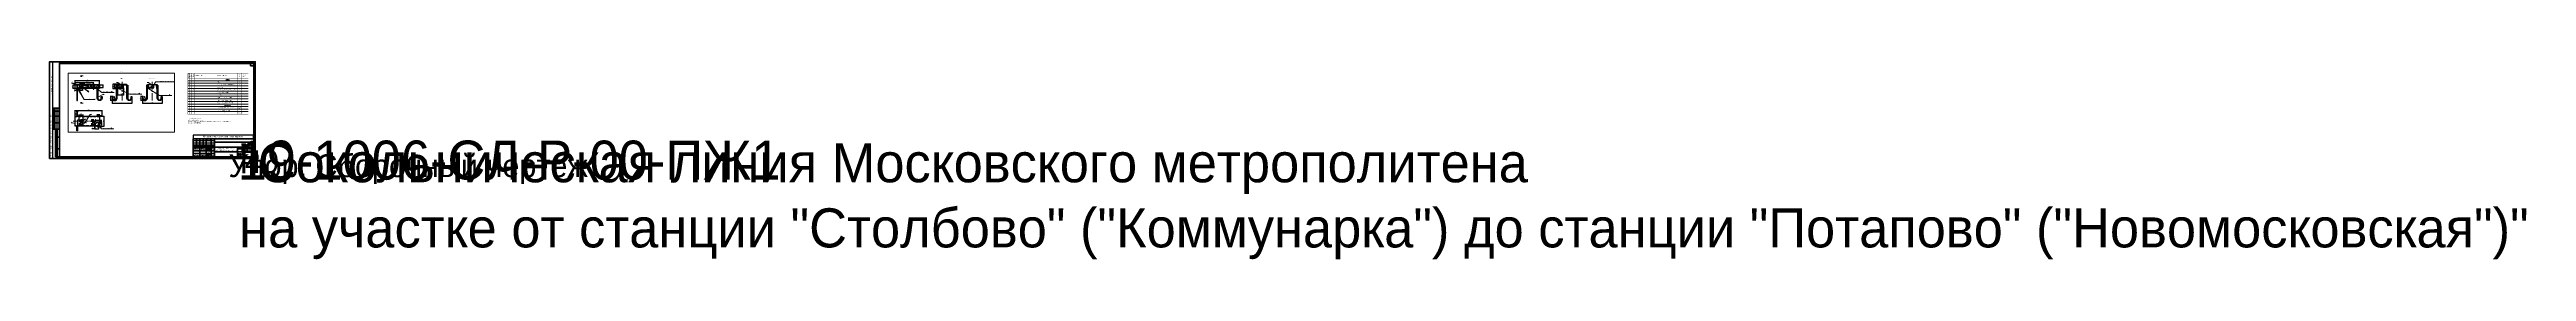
# Paper-space layout 'Упор перегон (сборочный)' of a CAD drawing. Header units: millimetres. Extents: x 0 to 7583, y -309 to 297.
# The model-space entities are those that its viewports show. They can reach past a viewport. Long polylines and large blocks are cut down to what shows.
import ezdxf
from ezdxf import colors
from ezdxf.entities.mleader import LeaderData, LeaderLine
from ezdxf.enums import TextEntityAlignment as Align
from ezdxf.math import Vec2, Vec3

# ---------------------------------------------------------------- set-up
doc = ezdxf.new("R2018")
doc.units = ezdxf.units.MM
doc.header["$LTSCALE"] = 0.3
for name, pattern in [('CENTER2', [28.575, 19.05, -3.175, 3.175, -3.175]), ('DASHED', [19.05, 12.7, -6.35]), ('K5LT_THIN', [0])]:
    doc.linetypes.add(name, pattern=pattern)
doc.layers.get('0').update_dxf_attribs({"lineweight": 20})
for name, color, linetype, lineweight in [('Gen_Stamp', 90, 'Continuous', 50), ('Gen_Text', 50, 'Continuous', 20), ('Gen_Text stamp_Field', 11, 'Continuous', 13), ('ВСП_Сплошная_толстая', 90, 'Continuous', 30), ('ВСП_Сплошная_тонкая', 7, 'Continuous', 20), ('толстые 0.5', 7, 'Continuous', 50), ('тонкие 0.2', 7, 'Continuous', 20)]:
    doc.layers.add(name, color=color, linetype=linetype, lineweight=lineweight)
doc.layers.add('Подписи', color=7, linetype='Continuous', lineweight=25, true_color=0x0101ff)
doc.styles.add('mpp', font='mipgost.shx')
doc.styles.get("Standard").update_dxf_attribs({"font": 'txt.shx'})
doc.dimstyles.new('Аннотативный', dxfattribs={"dimscale": 0, "dimtxt": 2.5, "dimasz": 2.5, "dimexe": 1, "dimexo": 0, "dimgap": 1, "dimtad": 1, "dimdec": 0, "dimtxsty": 'mpp', "dimblk": 'ARCHTICK', "dimcen": 1, "dimadec": 0, "dimazin": 0, "dimtfac": 1, "dimtdec": 0, "dimtmove": 0, "dimatfit": 3, "dimfxl": 1, "dimarcsym": 0})
pattern_1 = [(135, (9e-13, 3110), (-2.245064, -2.245064), [])]

# ---------------------------------------------------------------- blocks, each defined once
blk = doc.blocks.new('mpp_logo1')
at = {"true_color": 0xc7c8ca}
h = blk.add_hatch(color=9, dxfattribs=at)
h.dxf.hatch_style = 1
h.paths.add_polyline_path([(3.2, 2.9), (3.2, 8.9), (4, 8.9), (4, 2.9), (6.4, 2.9), (6.4, 12), (0.9, 12), (0.9, 2.9)])
h.paths.add_polyline_path([(9.4, 2.9), (9.4, 8.9), (10.2, 8.9), (10.2, 2.9), (12.7, 2.9), (12.7, 12), (7.1, 12), (7.1, 2.9)])
at = {"true_color": 0xcd2027}
h = blk.add_hatch(color=242, dxfattribs=at)
h.dxf.hatch_style = 1
edge = h.paths.add_edge_path()
edge.add_spline(control_points=[(6.4, 8.7), (6.4, 8.1), (6.6, 6.1), (6.6, 5.4), (7.5, 6), (8.5, 6.5), (9.4, 7), (9.6, 6.7), (10.1, 5), (8.1, 5.3), (7.5, 4.5), (7.6, 3.7), (11, 4), (12.4, 6.8), (10.5, 9.7), (9.1, 7.8), (8.1, 7.3), (8.1, 7.8), (8.1, 8.7), (8, 9.6), (5.6, 9.7), (2.7, 8.2), (1.1, 4.9), (1.9, 3.9), (3.1, 3.8), (4.8, 4), (4.6, 4.7), (4.3, 5.5), (4.1, 6.3), (4.2, 7.2), (4.8, 7.9), (5.5, 8.5), (6.1, 8.6), (6.4, 8.7)], knot_values=[0, 0, 0, 0, 300.659982, 300.659982, 300.659982, 590.789716, 590.789716, 590.789716, 601.234153, 681.53246, 755.608742, 840.995114, 903.941619, 943.057153, 997.443594, 1235.152215, 1235.152215, 1235.152215, 1352.877278, 1352.877278, 1352.877278, 1848.049447, 2121.155548, 2235.10568, 2341.231601, 2452.86185, 2512.41587, 2593.544179, 2662.908227, 2745.449255, 2823.932414, 2903.355813, 2990.023757, 2990.023757, 2990.023757, 2990.023757], degree=3, periodic=0)
at = {"color": 18, "lineweight": 25, "true_color": 0x000000, "const_width": 0.0424}
for points in [[(3.2, 2.9), (3.2, 8.9), (4, 8.9), (4, 2.9), (6.4, 2.9), (6.4, 12), (0.9, 12), (0.9, 2.9), (3.2, 2.9)], [(9.4, 2.9), (9.4, 8.9), (10.2, 8.9), (10.2, 2.9), (12.7, 2.9), (12.7, 12), (7.1, 12), (7.1, 2.9), (9.4, 2.9)]]:
    blk.add_lwpolyline(points, dxfattribs=at)
at = {"color": 18, "lineweight": 30, "true_color": 0x000000}
blk.add_open_spline([(6.4, 8.7), (6.4, 8.1), (6.6, 6.1), (6.6, 5.4), (7.5, 6), (8.5, 6.5), (9.4, 7), (9.6, 6.7), (10.1, 5), (8.1, 5.3), (7.5, 4.5), (7.6, 3.7), (11, 4), (12.4, 6.8), (10.5, 9.7), (9.1, 7.8), (8.1, 7.3), (8.1, 7.8), (8.1, 8.7), (8, 9.6), (5.6, 9.7), (2.7, 8.2), (1.1, 4.9), (1.9, 3.9), (3.1, 3.8), (4.8, 4), (4.6, 4.7), (4.3, 5.5), (4.1, 6.3), (4.2, 7.2), (4.8, 7.9), (5.5, 8.5), (6.1, 8.6), (6.4, 8.7)], degree=3, knots=[0, 0, 0, 0, 300.659982, 300.659982, 300.659982, 590.789716, 590.789716, 590.789716, 601.234153, 681.53246, 755.608742, 840.995114, 903.941619, 943.057153, 997.443594, 1235.152215, 1235.152215, 1235.152215, 1352.877278, 1352.877278, 1352.877278, 1848.049447, 2121.155548, 2235.10568, 2341.231601, 2452.86185, 2512.41587, 2593.544179, 2662.908227, 2745.449255, 2823.932414, 2903.355813, 2990.023757, 2990.023757, 2990.023757, 2990.023757], dxfattribs=at)
at = {"insert": (30.8, 7.6), "char_height": 2.5, "width": 38.481, "attachment_point": 5, "line_spacing_factor": 0.84, "style": 'mpp'}
blk.add_mtext('{\\f@Arial Unicode MS|b0|i0|c204|p34;\\T0.95;\\C50;АО "Моспромпроект"}', dxfattribs=at)
blk = doc.blocks.new('*U176')
at = {"layer": 'Defpoints'}
for points in [[(0, 0), (10, 0), (10, 297), (0, 297)], [(440, 60), (624.9, 60), (624.9, 71.9), (440, 71.9)]]:
    blk.add_lwpolyline(points, close=True, dxfattribs=at)
at = {"layer": 'Gen_Stamp'}
for p, q in [((10, 90), (10, 155)), ((10, 155), (30, 155)), ((15, 90), (15, 155)), ((30, 90), (10, 90)), ((15, 145), (30, 145)), ((15, 130), (30, 130)), ((15, 110), (30, 110)), ((18, 5), (18, 90)), ((23, 5), (23, 90)), ((18, 65), (30, 65)), ((18, 30), (30, 30)), ((30, 5), (18, 5)), ((440, 40), (505, 40)), ((440, 35), (505, 35)), ((450, 35), (450, 60)), ((460, 5), (460, 60)), ((470, 35), (470, 60)), ((480, 5), (480, 60)), ((495, 5), (495, 60)), ((505, 5), (505, 60)), ((505, 50), (625, 50)), ((505, 35), (625, 35)), ((505, 20), (625, 20)), ((575, 35), (575, 5)), ((575, 30), (625, 30)), ((590, 35), (590, 20)), ((605, 35), (605, 20))]:
    blk.add_line(p, q, dxfattribs=at)
for points in [[(0, 0), (630, 0), (630, 297), (0, 297)], [(625, 5), (30, 5), (30, 292), (625, 292)], [(615, 285), (625, 285), (625, 292), (615, 292)], [(625, 5), (440, 5), (440, 60), (625, 60)]]:
    blk.add_lwpolyline(points, close=True, dxfattribs=at)
at = {"layer": 'Gen_Text stamp_Field'}
for p, q in [((20, 90), (20, 155)), ((25, 90), (25, 155)), ((440, 55), (505, 55)), ((440, 50), (505, 50)), ((440, 45), (505, 45)), ((440, 30), (505, 30)), ((440, 25), (505, 25)), ((440, 20), (505, 20)), ((440, 15), (505, 15)), ((440, 10), (505, 10))]:
    blk.add_line(p, q, dxfattribs=at)
at = {"layer": 'Gen_Text'}
blk.add_blockref('mpp_logo1', (575, 5), dxfattribs=at)
at = {"layer": 'Defpoints', "insert": (3.9, 198.3), "char_height": 2.5, "width": 77.072, "attachment_point": 1, "rotation": 90, "style": 'mpp'}
blk.add_mtext('Не занимать: место для подшивки! ', dxfattribs=at)
at = {"layer": 'Defpoints', "insert": (469.2, 69.9), "char_height": 5, "width": 134.568, "attachment_point": 1, "style": 'mpp'}
blk.add_mtext('Не занимать: место для инвентарного номера. ', dxfattribs=at)
at = {"layer": 'Gen_Text', "char_height": 2.5, "attachment_point": 1, "rotation": 90, "style": 'mpp'}
for s, insert, width in [('Согласовано', (10.8, 92.4), 12.777), ('Взам. инв. №', (18.8, 66.2), 19.091), ('Подп. и дата', (18.8, 32.4), 19.091), ('Инв. № подл.', (18.8, 7.4), 19.091)]:
    blk.add_mtext(s, dxfattribs=dict(at, insert=insert, width=width))
at = {"layer": 'Gen_Text', "char_height": 2.5, "style": 'mpp'}
for s, insert, width, attachment_point in [('{\\T0.8; }Разработал', (440, 32.5), 20, 4), (' Проверил', (440, 27.5), 20, 4), (' Н. контр.', (440, 12.5), 20, 4), ('Изм.', (445, 37.5), 10, 5), ('Кол.уч.', (455, 37.5), 10, 5), ('Лист', (465, 37.5), 10, 5), ('№ док.', (475, 37.5), 10, 5), ('Подпись', (487.5, 37.5), 15, 5), ('Дата', (500, 37.5), 10, 5), ('{\\T0.9;Формат}', (575.5, 4.3), 12.777, 1), ('Стадия', (582.5, 32.5), 15, 5), ('Лист', (597.5, 32.5), 15, 5), ('Листов', (615, 32.5), 20, 5)]:
    blk.add_mtext(s, dxfattribs=dict(at, insert=insert, width=width, attachment_point=attachment_point))
at = {"layer": 'Gen_Text', "style": 'mpp'}
for tag, p in [('ДОЛЖ_6', (440.7, 6.5)), ('ДОЛЖ_3', (440.8, 21.1)), ('ДОЛЖ_4', (440.8, 16.4)), ('ФАМИЛИЯ_1', (460.9, 31.4)), ('ФАМИЛИЯ_3', (460.9, 21.3)), ('ФАМИЛИЯ_2', (461, 26.4)), ('ФАМИЛИЯ_4', (461.1, 16.3)), ('ФАМИЛИЯ_5', (461.2, 11.4)), ('ФАМИЛИЯ_6', (461.3, 6.5)), ('ФОРМАТ', (586.1, 1.8))]:
    blk.add_attdef(tag, p, '', height=2.5, dxfattribs=at)
at = {"layer": 'Gen_Text', "lineweight": 30}
for tag, height, p in [('НАИМЕНОВАНИЕ_ЛИСТА', 2.5, (541, 12.5)), ('НАИМЕНОВАНИЕ_ОБЪЕКТА', 2.5, (542.5, 27.5)), ('НАИМЕНОВАНИЕ_ПРОЕКТА', 2.5, (566, 42.5)), ('ШИФР', 3.5, (570.4, 55)), ('СТ', 2.5, (583.5, 25)), ('НОМЕР', 2.5, (598.5, 25))]:
    blk.add_attdef(tag, text='', height=height, dxfattribs=at).set_placement(p, align=Align.MIDDLE_CENTER)
at = {"layer": 'Gen_Text stamp_Field', "insert": (3.1, 3.9), "char_height": 2.5, "width": 164.223, "attachment_point": 1, "rotation": 90, "style": 'mpp'}
blk.add_mtext('Имя: Прохоров Андрей Олегович Дата печати: 11.09.2020 Сохранил: a.prokhorov', dxfattribs=at)
blk = doc.blocks.new('*U180')
at = {"layer": 'ВСП_Сплошная_тонкая', "color": 0, "insert": (5, -2.5), "char_height": 2.5, "width": 10, "attachment_point": 5, "style": 'mpp'}
blk.add_mtext('{\\W0.85;21.08.20}', dxfattribs=at)
blk = doc.blocks.new('A$C727e515a')
at = {"layer": 'Подписи', "color": 5}
blk.add_lwpolyline([(0.5, 1), (0.8, 1), (0.6, 0.8), (0.6, 0.8), (0.6, 0.9), (0.6, 0.9), (0.6, 0.8), (0.6, 0.8), (0.7, 0.8), (0.6, 0.8), (0.6, 0.8), (0.6, 0.8), (0.6, 0.8), (0.6, 0.8), (0.6, 0.7), (0.4, 0.5), (0.4, 0.5), (0.4, 0.5), (0.3, 0.4), (0.3, 0.4), (0.2, 0.4), (0.2, 0.4), (0.2, 0.4), (0.1, 0.4), (0, 0.4), (0, 0.4), (0, 0.4), (0, 0.4), (0, 0.4), (0, 0.4), (0.1, 0.4), (0.1, 0.5), (0.1, 0.5), (0.1, 0.5), (0.2, 0.5), (0.3, 0.5), (0.3, 0.5), (0.4, 0.6), (0.5, 0.6), (0.5, 0.6), (0.6, 0.6), (0.6, 0.6), (0.7, 0.6), (0.7, 0.6), (0.8, 0.6), (0.8, 0.6), (0.8, 0.6), (0.9, 0.7), (0.9, 0.7), (0.9, 0.7), (0.9, 0.7), (0.8, 0.7), (0.8, 0.7), (0.8, 0.7), (0.7, 0.6), (0.7, 0.6), (0.7, 0.6), (0.7, 0.6), (0.7, 0.6), (0.7, 0.6), (0.7, 0.5), (0.7, 0.5), (0.7, 0.5), (0.8, 0.6), (0.8, 0.6), (0.8, 0.6), (0.8, 0.6), (0.8, 0.6), (0.8, 0.6), (0.8, 0.6), (0.8, 0.6), (0.8, 0.6), (0.8, 0.6), (0.8, 0.6), (0.8, 0.6), (0.8, 0.6), (0.8, 0.6), (0.8, 0.6), (0.9, 0.6), (0.9, 0.6), (0.9, 0.6), (0.9, 0.6), (1, 0.6), (1, 0.6), (1, 0.6), (1.1, 0.7), (1.1, 0.7), (1.1, 0.7), (1.1, 0.7), (1.2, 0.7), (1.1, 0.7), (1.1, 0.7), (1.1, 0.7), (1.1, 0.6), (1, 0.6), (1, 0.6), (0.9, 0.5), (0.5, 0.2), (0.4, 0.1), (0.3, 0), (0.3, 0), (0.2, 0), (0.2, 0), (0.2, 0), (0.2, 0), (0.3, 0.1), (0.3, 0.1), (0.4, 0.1), (0.5, 0.2), (0.9, 0.4), (1.1, 0.5), (1.2, 0.6), (1.2, 0.6), (1.2, 0.6), (1.3, 0.6), (1.2, 0.6), (1.2, 0.6), (1.1, 0.5), (1, 0.5), (0.9, 0.5), (0.9, 0.4), (0.9, 0.4), (0.9, 0.4), (0.9, 0.4), (1, 0.4), (1, 0.5), (1.1, 0.5), (1.1, 0.5), (1.2, 0.6), (1.2, 0.6), (1.2, 0.6), (1.1, 0.6), (1.1, 0.6), (1, 0.6), (1, 0.6), (0.9, 0.6), (0.9, 0.6), (0.8, 0.6), (0.8, 0.6), (0.8, 0.6), (0.8, 0.6), (0.8, 0.6), (0.8, 0.6), (0.9, 0.6), (1, 0.6), (1.6, 0.6)], dxfattribs=at)
blk = doc.blocks.new('Мокиевская')
at = {"layer": 'Подписи', "color": 5, "lineweight": 30}
for points in [[(7, 4), (6, 5), (4, 5), (-7, -9), (-22, -30), (-24, -32), (-25, -31), (-25, -31), (-25, -30), (-24, -27), (-20, -21, -0.074179), (-1, 0, -0.167832), (2, 0, -0.136755), (-1, -8), (-7, -16, 0.314849), (-8, -19), (-6, -18), (10, -7), (11, -7), (11, -7), (11, -8), (4, -17, 0.089794), (4, -19, 0.062202), (4, -19, 0.075027), (5, -19), (6, -19), (24, -5), (26, -4), (27, -4), (29, -5), (30, -6), (30, -8), (30, -9), (29, -10), (18, -18), (16, -19), (15, -19), (14, -18), (14, -17), (16, -14), (20, -8)], [(24, -14), (37, -6), (27, -19), (41, -8), (35, -13, 0.212453), (33, -18, 0.143171), (39, -16, 0.110479), (37, -19, 0.109621), (54, -12), (79, 8, 0.265872), (80, 10, 0.343316), (78, 11), (54, -12), (21, -43), (20, -42, -0.254398), (21, -41), (39, -26), (53, -20)]]:
    blk.add_lwpolyline(points, format="xyb", dxfattribs=at)
blk.add_lwpolyline([(62, -17), (73, -14)], dxfattribs=at)
blk = doc.blocks.new('A$C1FA2752A')
at = {"layer": 'Подписи', "lineweight": 30}
blk.add_lwpolyline([(0.1, 0.8), (-0.1, 0.4), (-0.2, 0.1), (-0.4, -0.2), (-0.5, -0.4), (-0.6, -0.6), (-0.6, -0.7), (-0.5, -0.5), (-0.4, -0.3), (-0.4, -0.1), (-0.3, 0), (-0.3, 0.1), (-0.3, 0.2), (-0.3, 0.2), (-0.4, 0.3), (-0.4, 0.3), (-0.4, 0.3), (-0.4, 0.3), (-0.5, 0.3), (-0.5, 0.3), (-0.6, 0.2), (-0.6, 0.2), (-0.7, 0.1), (-0.7, 0.1), (-0.8, 0), (-0.8, -0.1), (-0.8, -0.2), (-0.9, -0.3), (-0.9, -0.4), (-0.9, -0.5), (-0.9, -0.6), (-0.9, -0.6), (-0.9, -0.7), (-0.8, -0.7), (-0.7, -0.7), (-0.6, -0.7), (-0.6, -0.7), (-0.5, -0.6), (-0.4, -0.5), (-0.1, -0.3), (0.1, 0), (0.3, 0.4), (0.5, 0.7), (0.6, 0.8), (0.5, 0.9), (0.5, 0.9), (0.5, 0.9), (0.5, 0.9), (0.4, 0.8), (0.3, 0.7), (0.2, 0.6), (0.1, 0.4), (0, 0.2), (-0.2, 0), (-0.3, -0.3), (-0.4, -0.5), (-0.5, -0.6), (-0.6, -0.8), (-0.7, -1), (-0.8, -1.1), (-0.9, -1.4), (-0.9, -1.6), (-1, -1.8), (-1.1, -2), (-1, -1.7), (-0.9, -1.4), (-0.7, -1), (-0.5, -0.7), (-0.3, -0.3), (-0.1, -0.1), (0.1, 0.1), (0.1, 0.1), (0.2, 0.1), (0.2, 0.1), (0.1, 0), (0, -0.2), (-0.1, -0.4), (-0.2, -0.6), (-0.1, -0.5), (0.1, -0.3), (0.2, -0.1), (0.2, -0.2), (0.1, -0.3), (0.1, -0.3), (0.2, -0.3), (0.2, -0.3), (0.3, -0.2), (0.3, -0.2), (0.3, -0.2), (0.3, -0.3), (0.3, -0.3), (0.3, -0.3), (0.3, -0.3), (0.3, -0.3), (0.3, -0.3), (0.3, -0.3), (0.4, -0.2), (0.5, -0.2), (0.5, -0.1), (0.5, -0.1), (0.5, -0.2), (0.6, -0.2), (0.6, -0.2), (0.6, -0.2), (0.6, -0.2), (0.6, -0.2), (0.6, -0.2)], dxfattribs=at)
blk = doc.blocks.new('_ArchTick')
at = {"color": 0, "linetype": 'ByBlock', "const_width": 0.15}
blk.add_lwpolyline([(-0.5, -0.5), (0.5, 0.5)], dxfattribs=at)
blk = doc.blocks.new('*D154')
at = {"layer": 'Defpoints', "color": 0, "transparency": 16777216}
for p in [(5859, 2283), (6159, 2328), (6159, 2283)]:
    blk.add_point(p, dxfattribs=at)
at = {"layer": 'ВСП_Сплошная_тонкая', "color": 0, "lineweight": -2, "transparency": 16777216}
for p, q in [((5859, 2283), (5859, 2332)), ((5859, 2328), (6159, 2328)), ((6159, 2283), (6159, 2332))]:
    blk.add_line(p, q, dxfattribs=at)
at = {"layer": 'ВСП_Сплошная_тонкая', "color": 0, "lineweight": -2, "transparency": 16777216, "xscale": 10, "yscale": 10, "zscale": 10, "rotation": 180}
blk.add_blockref('_ArchTick', (5859, 2328), dxfattribs=at)
at = {"layer": 'ВСП_Сплошная_тонкая', "color": 0, "lineweight": -2, "transparency": 16777216, "xscale": 10, "yscale": 10, "zscale": 10}
blk.add_blockref('_ArchTick', (6159, 2328), dxfattribs=at)
at = {"layer": 'ВСП_Сплошная_тонкая', "color": 0, "transparency": 16777216, "insert": (6009, 2337), "char_height": 10, "attachment_point": 5, "style": 'mpp'}
blk.add_mtext('300', dxfattribs=at)
blk = doc.blocks.new('*D155')
at = {"layer": 'Defpoints', "color": 0, "transparency": 16777216}
for p in [(5859, 2283), (5934, 2305), (5934, 2292)]:
    blk.add_point(p, dxfattribs=at)
at = {"layer": 'ВСП_Сплошная_тонкая', "color": 0, "lineweight": -2, "transparency": 16777216}
for p, q in [((5859, 2283), (5859, 2309)), ((5859, 2305), (5934, 2305)), ((5934, 2292), (5934, 2309))]:
    blk.add_line(p, q, dxfattribs=at)
at = {"layer": 'ВСП_Сплошная_тонкая', "color": 0, "lineweight": -2, "transparency": 16777216, "xscale": 10, "yscale": 10, "zscale": 10, "rotation": 180}
blk.add_blockref('_ArchTick', (5859, 2305), dxfattribs=at)
at = {"layer": 'ВСП_Сплошная_тонкая', "color": 0, "lineweight": -2, "transparency": 16777216, "xscale": 10, "yscale": 10, "zscale": 10}
blk.add_blockref('_ArchTick', (5934, 2305), dxfattribs=at)
at = {"layer": 'ВСП_Сплошная_тонкая', "color": 0, "transparency": 16777216, "insert": (5896, 2314), "char_height": 10, "attachment_point": 5, "style": 'mpp'}
blk.add_mtext('75', dxfattribs=at)
blk = doc.blocks.new('*D156')
at = {"layer": 'Defpoints', "color": 0, "transparency": 16777216}
for p in [(5934, 2305), (6084, 2305), (6084, 2292)]:
    blk.add_point(p, dxfattribs=at)
at = {"layer": 'ВСП_Сплошная_тонкая', "color": 0, "lineweight": -2, "transparency": 16777216}
for p, q in [((5934, 2305), (5934, 2309)), ((5934, 2305), (6084, 2305)), ((6084, 2292), (6084, 2309))]:
    blk.add_line(p, q, dxfattribs=at)
at = {"layer": 'ВСП_Сплошная_тонкая', "color": 0, "lineweight": -2, "transparency": 16777216, "xscale": 10, "yscale": 10, "zscale": 10, "rotation": 180}
blk.add_blockref('_ArchTick', (5934, 2305), dxfattribs=at)
at = {"layer": 'ВСП_Сплошная_тонкая', "color": 0, "lineweight": -2, "transparency": 16777216, "xscale": 10, "yscale": 10, "zscale": 10}
blk.add_blockref('_ArchTick', (6084, 2305), dxfattribs=at)
at = {"layer": 'ВСП_Сплошная_тонкая', "color": 0, "transparency": 16777216, "insert": (6009, 2314), "char_height": 10, "attachment_point": 5, "style": 'mpp'}
blk.add_mtext('150', dxfattribs=at)
blk = doc.blocks.new('*D157')
at = {"layer": 'Defpoints', "color": 0, "transparency": 16777216}
for p in [(5941, 2247), (5948, 2272), (6021, 2272)]:
    blk.add_point(p, dxfattribs=at)
at = {"layer": 'ВСП_Сплошная_тонкая', "color": 0, "lineweight": -2, "transparency": 16777216}
for p, q in [((5941, 2247), (6025, 2247)), ((5948, 2272), (6025, 2272)), ((6021, 2247), (6021, 2272))]:
    blk.add_line(p, q, dxfattribs=at)
at = {"layer": 'ВСП_Сплошная_тонкая', "color": 0, "lineweight": -2, "transparency": 16777216, "xscale": 10, "yscale": 10, "zscale": 10}
for p, rotation in [((6021, 2272), 90), ((6021, 2247), 270)]:
    blk.add_blockref('_ArchTick', p, dxfattribs=dict(at, rotation=rotation))
at = {"layer": 'ВСП_Сплошная_тонкая', "color": 0, "transparency": 16777216, "insert": (6011, 2259), "char_height": 10, "attachment_point": 5, "rotation": 90, "style": 'mpp'}
blk.add_mtext('25', dxfattribs=at)
blk = doc.blocks.new('*D158')
at = {"layer": 'Defpoints', "color": 0, "transparency": 16777216}
for p in [(5980, 2247), (5996, 2283), (6045, 2283)]:
    blk.add_point(p, dxfattribs=at)
at = {"layer": 'ВСП_Сплошная_тонкая', "color": 0, "lineweight": -2, "transparency": 16777216}
for p, q in [((5980, 2247), (6049, 2247)), ((5996, 2283), (6049, 2283)), ((6045, 2247), (6045, 2283))]:
    blk.add_line(p, q, dxfattribs=at)
at = {"layer": 'ВСП_Сплошная_тонкая', "color": 0, "lineweight": -2, "transparency": 16777216, "xscale": 10, "yscale": 10, "zscale": 10}
for p, rotation in [((6045, 2283), 90), ((6045, 2247), 270)]:
    blk.add_blockref('_ArchTick', p, dxfattribs=dict(at, rotation=rotation))
at = {"layer": 'ВСП_Сплошная_тонкая', "color": 0, "transparency": 16777216, "insert": (6036, 2265), "char_height": 10, "attachment_point": 5, "rotation": 90, "style": 'mpp'}
blk.add_mtext('36', dxfattribs=at)
blk = doc.blocks.new('*D159')
at = {"layer": 'Defpoints', "color": 0, "transparency": 16777216}
for p in [(5916, 2253), (5951, 2253), (5951, 2212)]:
    blk.add_point(p, dxfattribs=at)
at = {"layer": 'ВСП_Сплошная_тонкая', "color": 0, "lineweight": -2, "transparency": 16777216}
for p, q in [((5916, 2253), (5916, 2208)), ((5916, 2212), (5951, 2212)), ((5951, 2253), (5951, 2208))]:
    blk.add_line(p, q, dxfattribs=at)
at = {"layer": 'ВСП_Сплошная_тонкая', "color": 0, "lineweight": -2, "transparency": 16777216, "xscale": 10, "yscale": 10, "zscale": 10, "rotation": 180}
blk.add_blockref('_ArchTick', (5916, 2212), dxfattribs=at)
at = {"layer": 'ВСП_Сплошная_тонкая', "color": 0, "lineweight": -2, "transparency": 16777216, "xscale": 10, "yscale": 10, "zscale": 10}
blk.add_blockref('_ArchTick', (5951, 2212), dxfattribs=at)
at = {"layer": 'ВСП_Сплошная_тонкая', "color": 0, "transparency": 16777216, "insert": (5934, 2221), "char_height": 10, "attachment_point": 5, "style": 'mpp'}
blk.add_mtext('35', dxfattribs=at)
blk = doc.blocks.new('*D160')
at = {"layer": 'Defpoints', "color": 0, "transparency": 16777216}
for p in [(5835, 2271), (5859, 2231), (5879, 2271)]:
    blk.add_point(p, dxfattribs=at)
at = {"layer": 'ВСП_Сплошная_тонкая', "color": 0, "lineweight": -2, "transparency": 16777216}
for p, q in [((5879, 2271), (5831, 2271)), ((5859, 2231), (5831, 2231)), ((5835, 2231), (5835, 2271))]:
    blk.add_line(p, q, dxfattribs=at)
at = {"layer": 'ВСП_Сплошная_тонкая', "color": 0, "lineweight": -2, "transparency": 16777216, "xscale": 10, "yscale": 10, "zscale": 10}
for p, rotation in [((5835, 2271), 90), ((5835, 2231), 270)]:
    blk.add_blockref('_ArchTick', p, dxfattribs=dict(at, rotation=rotation))
at = {"layer": 'ВСП_Сплошная_тонкая', "color": 0, "transparency": 16777216, "insert": (5826, 2251), "char_height": 10, "attachment_point": 5, "rotation": 90, "style": 'mpp'}
blk.add_mtext('40', dxfattribs=at)
blk = doc.blocks.new('*D161')
at = {"layer": 'Defpoints', "color": 0, "transparency": 16777216}
for p in [(5916, 2270), (5919, 2269)]:
    blk.add_point(p, dxfattribs=at)
at = {"layer": 'ВСП_Сплошная_тонкая', "color": 0, "lineweight": -2, "transparency": 16777216}
for p, q in [((5815, 2303), (5907, 2273)), ((5919, 2269), (5916, 2270))]:
    blk.add_line(p, q, dxfattribs=at)
at = {"layer": 'ВСП_Сплошная_тонкая', "color": 0, "transparency": 16777216}
blk.add_solid([(5907, 2275), (5906, 2271), (5916, 2270)], dxfattribs=at)
at = {"layer": 'ВСП_Сплошная_тонкая', "color": 0, "transparency": 16777216, "insert": (5832, 2308), "char_height": 10, "attachment_point": 5, "rotation": 342.1086, "style": 'mpp'}
blk.add_mtext('R2,5', dxfattribs=at)
blk = doc.blocks.new('*D162')
at = {"layer": 'Defpoints', "color": 0, "transparency": 16777216}
for p in [(5919, 2274), (5921, 2273)]:
    blk.add_point(p, dxfattribs=at)
at = {"layer": 'ВСП_Сплошная_тонкая', "color": 0, "lineweight": -2, "transparency": 16777216}
for p, q in [((5919, 2274), (5921, 2273)), ((6026, 2185), (5929, 2266))]:
    blk.add_line(p, q, dxfattribs=at)
at = {"layer": 'ВСП_Сплошная_тонкая', "color": 0, "transparency": 16777216}
blk.add_solid([(5930, 2267), (5928, 2265), (5921, 2273)], dxfattribs=at)
at = {"layer": 'ВСП_Сплошная_тонкая', "color": 0, "transparency": 16777216, "insert": (6021, 2202), "char_height": 10, "attachment_point": 5, "rotation": 320.021, "style": 'mpp'}
blk.add_mtext('R2,5', dxfattribs=at)
blk = doc.blocks.new('*D163')
at = {"layer": 'Defpoints', "color": 0, "transparency": 16777216}
for p in [(5917, 2249), (5922, 2253)]:
    blk.add_point(p, dxfattribs=at)
at = {"layer": 'ВСП_Сплошная_тонкая', "color": 0, "lineweight": -2, "transparency": 16777216}
for p, q in [((5852, 2203), (5909, 2244)), ((5922, 2253), (5917, 2249))]:
    blk.add_line(p, q, dxfattribs=at)
at = {"layer": 'ВСП_Сплошная_тонкая', "color": 0, "transparency": 16777216}
blk.add_solid([(5908, 2245), (5910, 2242), (5917, 2249)], dxfattribs=at)
at = {"layer": 'ВСП_Сплошная_тонкая', "color": 0, "transparency": 16777216, "insert": (5854, 2217), "char_height": 10, "attachment_point": 5, "rotation": 34.8577, "style": 'mpp'}
blk.add_mtext('R6', dxfattribs=at)
blk = doc.blocks.new('*D143')
at = {"layer": 'Defpoints', "color": 0, "transparency": 16777216}
for p in [(6313, 2113), (6553, 2113), (6553, 2052)]:
    blk.add_point(p, dxfattribs=at)
at = {"layer": 'ВСП_Сплошная_тонкая', "color": 0, "lineweight": -2, "transparency": 16777216}
for p, q in [((6313, 2113), (6313, 2048)), ((6313, 2052), (6553, 2052)), ((6553, 2113), (6553, 2048))]:
    blk.add_line(p, q, dxfattribs=at)
at = {"layer": 'ВСП_Сплошная_тонкая', "color": 0, "lineweight": -2, "transparency": 16777216, "xscale": 10, "yscale": 10, "zscale": 10, "rotation": 180}
blk.add_blockref('_ArchTick', (6313, 2052), dxfattribs=at)
at = {"layer": 'ВСП_Сплошная_тонкая', "color": 0, "lineweight": -2, "transparency": 16777216, "xscale": 10, "yscale": 10, "zscale": 10}
blk.add_blockref('_ArchTick', (6553, 2052), dxfattribs=at)
at = {"layer": 'ВСП_Сплошная_тонкая', "color": 0, "transparency": 16777216, "insert": (6433, 2062), "char_height": 10, "attachment_point": 5, "style": 'mpp'}
blk.add_mtext('240*', dxfattribs=at)
blk = doc.blocks.new('*D144')
at = {"layer": 'Defpoints', "color": 0, "transparency": 16777216}
for p in [(6324, 2283), (6373, 2228), (6384, 2283)]:
    blk.add_point(p, dxfattribs=at)
at = {"layer": 'ВСП_Сплошная_тонкая', "color": 0, "lineweight": -2, "transparency": 16777216}
for p, q in [((6384, 2283), (6320, 2283)), ((6373, 2228), (6320, 2228)), ((6324, 2228), (6324, 2283))]:
    blk.add_line(p, q, dxfattribs=at)
at = {"layer": 'ВСП_Сплошная_тонкая', "color": 0, "lineweight": -2, "transparency": 16777216, "xscale": 10, "yscale": 10, "zscale": 10}
for p, rotation in [((6324, 2283), 90), ((6324, 2228), 270)]:
    blk.add_blockref('_ArchTick', p, dxfattribs=dict(at, rotation=rotation))
at = {"layer": 'ВСП_Сплошная_тонкая', "color": 0, "transparency": 16777216, "insert": (6314, 2255), "char_height": 10, "attachment_point": 5, "rotation": 90, "style": 'mpp'}
blk.add_mtext('55', dxfattribs=at)
blk = doc.blocks.new('*D145')
at = {"layer": 'Defpoints', "color": 0, "transparency": 16777216}
for p in [(6343, 2113), (6351, 2094)]:
    blk.add_point(p, dxfattribs=at)
at = {"layer": 'ВСП_Сплошная_тонкая', "color": 0, "lineweight": -2, "transparency": 16777216}
blk.add_line((6333, 2137), (6347, 2104), dxfattribs=at)
at = {"layer": 'ВСП_Сплошная_тонкая', "color": 0, "transparency": 16777216}
blk.add_solid([(6349, 2104), (6346, 2103), (6351, 2094)], dxfattribs=at)
at = {"layer": 'ВСП_Сплошная_тонкая', "color": 0, "transparency": 16777216, "insert": (6346, 2129), "char_height": 10, "attachment_point": 5, "rotation": 293.4251, "style": 'mpp'}
blk.add_mtext('R20', dxfattribs=at)
blk = doc.blocks.new('*D146')
at = {"layer": 'Defpoints', "color": 0, "transparency": 16777216}
for p in [(6380, 2276), (6384, 2272)]:
    blk.add_point(p, dxfattribs=at)
at = {"layer": 'ВСП_Сплошная_тонкая', "color": 0, "lineweight": -2, "transparency": 16777216}
blk.add_line((6408, 2248), (6387, 2269), dxfattribs=at)
at = {"layer": 'ВСП_Сплошная_тонкая', "color": 0, "transparency": 16777216}
blk.add_solid([(6388, 2270), (6386, 2268), (6380, 2276)], dxfattribs=at)
at = {"layer": 'ВСП_Сплошная_тонкая', "color": 0, "transparency": 16777216, "insert": (6408, 2261), "char_height": 10, "attachment_point": 5, "rotation": 315, "style": 'mpp'}
blk.add_mtext('R6', dxfattribs=at)
blk = doc.blocks.new('*D147')
at = {"layer": 'Defpoints', "color": 0, "transparency": 16777216}
for p in [(6313, 2133), (6292, 2083), (6343, 2083)]:
    blk.add_point(p, dxfattribs=at)
at = {"layer": 'ВСП_Сплошная_тонкая', "color": 0, "lineweight": -2, "transparency": 16777216}
for p, q in [((6313, 2133), (6288, 2133)), ((6292, 2133), (6292, 2083)), ((6343, 2083), (6288, 2083))]:
    blk.add_line(p, q, dxfattribs=at)
at = {"layer": 'ВСП_Сплошная_тонкая', "color": 0, "lineweight": -2, "transparency": 16777216, "xscale": 10, "yscale": 10, "zscale": 10}
for p, rotation in [((6292, 2133), 90), ((6292, 2083), 270)]:
    blk.add_blockref('_ArchTick', p, dxfattribs=dict(at, rotation=rotation))
at = {"layer": 'ВСП_Сплошная_тонкая', "color": 0, "transparency": 16777216, "insert": (6283, 2108), "char_height": 10, "attachment_point": 5, "rotation": 90, "style": 'mpp'}
blk.add_mtext('50', dxfattribs=at)
blk = doc.blocks.new('*D148')
at = {"layer": 'Defpoints', "color": 0, "transparency": 16777216}
for p in [(6684, 2113), (6924, 2113), (6924, 2052)]:
    blk.add_point(p, dxfattribs=at)
at = {"layer": 'ВСП_Сплошная_тонкая', "color": 0, "lineweight": -2, "transparency": 16777216}
for p, q in [((6684, 2113), (6684, 2048)), ((6684, 2052), (6924, 2052)), ((6924, 2113), (6924, 2048))]:
    blk.add_line(p, q, dxfattribs=at)
at = {"layer": 'ВСП_Сплошная_тонкая', "color": 0, "lineweight": -2, "transparency": 16777216, "xscale": 10, "yscale": 10, "zscale": 10, "rotation": 180}
blk.add_blockref('_ArchTick', (6684, 2052), dxfattribs=at)
at = {"layer": 'ВСП_Сплошная_тонкая', "color": 0, "lineweight": -2, "transparency": 16777216, "xscale": 10, "yscale": 10, "zscale": 10}
blk.add_blockref('_ArchTick', (6924, 2052), dxfattribs=at)
at = {"layer": 'ВСП_Сплошная_тонкая', "color": 0, "transparency": 16777216, "insert": (6804, 2062), "char_height": 10, "attachment_point": 5, "style": 'mpp'}
blk.add_mtext('240*', dxfattribs=at)
blk = doc.blocks.new('*D149')
at = {"layer": 'Defpoints', "color": 0, "transparency": 16777216}
for p in [(6714, 2113), (6722, 2094)]:
    blk.add_point(p, dxfattribs=at)
at = {"layer": 'ВСП_Сплошная_тонкая', "color": 0, "lineweight": -2, "transparency": 16777216}
blk.add_line((6703, 2137), (6718, 2104), dxfattribs=at)
at = {"layer": 'ВСП_Сплошная_тонкая', "color": 0, "transparency": 16777216}
blk.add_solid([(6719, 2104), (6716, 2103), (6722, 2094)], dxfattribs=at)
at = {"layer": 'ВСП_Сплошная_тонкая', "color": 0, "transparency": 16777216, "insert": (6717, 2129), "char_height": 10, "attachment_point": 5, "rotation": 293.4251, "style": 'mpp'}
blk.add_mtext('R20', dxfattribs=at)
blk = doc.blocks.new('*D150')
at = {"layer": 'Defpoints', "color": 0, "transparency": 16777216}
for p in [(6684, 2133), (6662, 2083), (6714, 2083)]:
    blk.add_point(p, dxfattribs=at)
at = {"layer": 'ВСП_Сплошная_тонкая', "color": 0, "lineweight": -2, "transparency": 16777216}
for p, q in [((6684, 2133), (6658, 2133)), ((6662, 2133), (6662, 2083)), ((6714, 2083), (6658, 2083))]:
    blk.add_line(p, q, dxfattribs=at)
at = {"layer": 'ВСП_Сплошная_тонкая', "color": 0, "lineweight": -2, "transparency": 16777216, "xscale": 10, "yscale": 10, "zscale": 10}
for p, rotation in [((6662, 2133), 90), ((6662, 2083), 270)]:
    blk.add_blockref('_ArchTick', p, dxfattribs=dict(at, rotation=rotation))
at = {"layer": 'ВСП_Сплошная_тонкая', "color": 0, "transparency": 16777216, "insert": (6653, 2108), "char_height": 10, "attachment_point": 5, "rotation": 90, "style": 'mpp'}
blk.add_mtext('50', dxfattribs=at)
blk = doc.blocks.new('*D151')
at = {"layer": 'Defpoints', "color": 0, "transparency": 16777216}
for p in [(5859, 1890), (6189, 1960), (6189, 1895)]:
    blk.add_point(p, dxfattribs=at)
at = {"layer": 'ВСП_Сплошная_тонкая', "color": 0, "lineweight": -2, "transparency": 16777216}
for p, q in [((5859, 1890), (5859, 1964)), ((5859, 1960), (6189, 1960)), ((6189, 1895), (6189, 1964))]:
    blk.add_line(p, q, dxfattribs=at)
at = {"layer": 'ВСП_Сплошная_тонкая', "color": 0, "lineweight": -2, "transparency": 16777216, "xscale": 10, "yscale": 10, "zscale": 10, "rotation": 180}
blk.add_blockref('_ArchTick', (5859, 1960), dxfattribs=at)
at = {"layer": 'ВСП_Сплошная_тонкая', "color": 0, "lineweight": -2, "transparency": 16777216, "xscale": 10, "yscale": 10, "zscale": 10}
blk.add_blockref('_ArchTick', (6189, 1960), dxfattribs=at)
at = {"layer": 'ВСП_Сплошная_тонкая', "color": 0, "transparency": 16777216, "insert": (6024, 1970), "char_height": 10, "attachment_point": 5, "style": 'mpp'}
blk.add_mtext('330*', dxfattribs=at)
blk = doc.blocks.new('*D152')
at = {"layer": 'Defpoints', "color": 0, "transparency": 16777216}
for p in [(5859, 1922), (5859, 1918), (5884, 1921)]:
    blk.add_point(p, dxfattribs=at)
at = {"layer": 'ВСП_Сплошная_тонкая', "color": 0, "lineweight": -2, "transparency": 16777216}
for p, q in [((5859, 1922), (5859, 1914)), ((5884, 1918), (5859, 1918)), ((5884, 1921), (5884, 1914))]:
    blk.add_line(p, q, dxfattribs=at)
at = {"layer": 'ВСП_Сплошная_тонкая', "color": 0, "lineweight": -2, "transparency": 16777216, "xscale": 10, "yscale": 10, "zscale": 10, "rotation": 180}
blk.add_blockref('_ArchTick', (5859, 1918), dxfattribs=at)
at = {"layer": 'ВСП_Сплошная_тонкая', "color": 0, "lineweight": -2, "transparency": 16777216, "xscale": 10, "yscale": 10, "zscale": 10}
blk.add_blockref('_ArchTick', (5884, 1918), dxfattribs=at)
at = {"layer": 'ВСП_Сплошная_тонкая', "color": 0, "transparency": 16777216, "insert": (5871, 1927), "char_height": 10, "attachment_point": 5, "style": 'mpp'}
blk.add_mtext('25', dxfattribs=at)
blk = doc.blocks.new('*D153')
at = {"layer": 'Defpoints', "color": 0, "transparency": 16777216}
for p in [(6159, 1890), (6159, 1770), (6211, 1770)]:
    blk.add_point(p, dxfattribs=at)
at = {"layer": 'ВСП_Сплошная_тонкая', "color": 0, "lineweight": -2, "transparency": 16777216}
for p, q in [((6159, 1890), (6215, 1890)), ((6211, 1890), (6211, 1770)), ((6159, 1770), (6215, 1770))]:
    blk.add_line(p, q, dxfattribs=at)
at = {"layer": 'ВСП_Сплошная_тонкая', "color": 0, "lineweight": -2, "transparency": 16777216, "xscale": 10, "yscale": 10, "zscale": 10}
for p, rotation in [((6211, 1890), 90), ((6211, 1770), 270)]:
    blk.add_blockref('_ArchTick', p, dxfattribs=dict(at, rotation=rotation))
at = {"layer": 'ВСП_Сплошная_тонкая', "color": 0, "transparency": 16777216, "insert": (6202, 1830), "char_height": 10, "attachment_point": 5, "rotation": 90, "style": 'mpp'}
blk.add_mtext('120', dxfattribs=at)
blk = doc.blocks.new('*D164')
at = {"layer": 'Defpoints', "color": 0, "transparency": 16777216}
for p in [(6134, 1895), (6159, 1912), (6159, 1890)]:
    blk.add_point(p, dxfattribs=at)
at = {"layer": 'ВСП_Сплошная_тонкая', "color": 0, "lineweight": -2, "transparency": 16777216}
for p, q in [((6134, 1895), (6134, 1916)), ((6134, 1912), (6159, 1912)), ((6159, 1890), (6159, 1916))]:
    blk.add_line(p, q, dxfattribs=at)
at = {"layer": 'ВСП_Сплошная_тонкая', "color": 0, "lineweight": -2, "transparency": 16777216, "xscale": 10, "yscale": 10, "zscale": 10, "rotation": 180}
blk.add_blockref('_ArchTick', (6134, 1912), dxfattribs=at)
at = {"layer": 'ВСП_Сплошная_тонкая', "color": 0, "lineweight": -2, "transparency": 16777216, "xscale": 10, "yscale": 10, "zscale": 10}
blk.add_blockref('_ArchTick', (6159, 1912), dxfattribs=at)
at = {"layer": 'ВСП_Сплошная_тонкая', "color": 0, "transparency": 16777216, "insert": (6146, 1921), "char_height": 10, "attachment_point": 5, "style": 'mpp'}
blk.add_mtext('25', dxfattribs=at)
blk = doc.blocks.new('*D165')
at = {"layer": 'Defpoints', "color": 0, "transparency": 16777216}
for p in [(5934, 1830), (5945, 1835)]:
    blk.add_point(p, dxfattribs=at)
at = {"layer": 'ВСП_Сплошная_тонкая', "color": 0, "lineweight": -2, "transparency": 16777216}
for p, q in [((5934, 1830), (5945, 1835)), ((5985, 1855), (5954, 1840))]:
    blk.add_line(p, q, dxfattribs=at)
at = {"layer": 'ВСП_Сплошная_тонкая', "color": 0, "transparency": 16777216}
blk.add_solid([(5953, 1841), (5954, 1838), (5945, 1835)], dxfattribs=at)
at = {"layer": 'ВСП_Сплошная_тонкая', "color": 0, "transparency": 16777216, "insert": (5970, 1858), "char_height": 10, "attachment_point": 5, "rotation": 25.7712, "style": 'mpp'}
blk.add_mtext('R12', dxfattribs=at)
blk = doc.blocks.new('*D166')
at = {"layer": 'Defpoints', "color": 0, "transparency": 16777216}
for p in [(5922, 2283), (5946, 2288), (5946, 2283)]:
    blk.add_point(p, dxfattribs=at)
at = {"layer": 'ВСП_Сплошная_тонкая', "color": 0, "lineweight": -2, "transparency": 16777216}
for p, q in [((5922, 2283), (5922, 2292)), ((5922, 2288), (5946, 2288)), ((5946, 2283), (5946, 2292)), ((5946, 2288), (5976, 2288))]:
    blk.add_line(p, q, dxfattribs=at)
at = {"layer": 'ВСП_Сплошная_тонкая', "color": 0, "lineweight": -2, "transparency": 16777216, "xscale": 10, "yscale": 10, "zscale": 10, "rotation": 180}
blk.add_blockref('_ArchTick', (5922, 2288), dxfattribs=at)
at = {"layer": 'ВСП_Сплошная_тонкая', "color": 0, "lineweight": -2, "transparency": 16777216, "xscale": 10, "yscale": 10, "zscale": 10}
blk.add_blockref('_ArchTick', (5946, 2288), dxfattribs=at)
at = {"layer": 'ВСП_Сплошная_тонкая', "color": 0, "transparency": 16777216, "insert": (5966, 2297), "char_height": 10, "attachment_point": 5, "style": 'mpp'}
blk.add_mtext('24', dxfattribs=at)
blk = doc.blocks.new('*D167')
at = {"layer": 'Defpoints', "color": 0, "transparency": 16777216}
for p in [(6346, 2278), (6378, 2238), (6433, 2278)]:
    blk.add_point(p, dxfattribs=at)
at = {"layer": 'ВСП_Сплошная_тонкая', "color": 0, "lineweight": -2, "transparency": 16777216}
for p, q in [((6433, 2278), (6342, 2278)), ((6378, 2238), (6342, 2238)), ((6346, 2238), (6346, 2278))]:
    blk.add_line(p, q, dxfattribs=at)
at = {"layer": 'ВСП_Сплошная_тонкая', "color": 0, "lineweight": -2, "transparency": 16777216, "xscale": 10, "yscale": 10, "zscale": 10}
for p, rotation in [((6346, 2278), 90), ((6346, 2238), 270)]:
    blk.add_blockref('_ArchTick', p, dxfattribs=dict(at, rotation=rotation))
at = {"layer": 'ВСП_Сплошная_тонкая', "color": 0, "transparency": 16777216, "insert": (6337, 2258), "char_height": 10, "attachment_point": 5, "rotation": 90, "style": 'mpp'}
blk.add_mtext('40', dxfattribs=at)
blk = doc.blocks.new('*D168')
at = {"layer": 'Defpoints', "color": 0, "transparency": 16777216}
for p in [(5890, 1842), (5934, 1842), (5922, 1770)]:
    blk.add_point(p, dxfattribs=at)
at = {"layer": 'ВСП_Сплошная_тонкая', "color": 0, "lineweight": -2, "transparency": 16777216}
for p, q in [((5934, 1842), (5886, 1842)), ((5890, 1770), (5890, 1842)), ((5922, 1770), (5886, 1770))]:
    blk.add_line(p, q, dxfattribs=at)
at = {"layer": 'ВСП_Сплошная_тонкая', "color": 0, "lineweight": -2, "transparency": 16777216, "xscale": 10, "yscale": 10, "zscale": 10}
for p, rotation in [((5890, 1842), 90), ((5890, 1770), 270)]:
    blk.add_blockref('_ArchTick', p, dxfattribs=dict(at, rotation=rotation))
at = {"layer": 'ВСП_Сплошная_тонкая', "color": 0, "transparency": 16777216, "insert": (5880, 1806), "char_height": 10, "attachment_point": 5, "rotation": 90, "style": 'mpp'}
blk.add_mtext('72', dxfattribs=at)
blk = doc.blocks.new('*D169')
at = {"layer": 'Defpoints', "color": 0, "transparency": 16777216}
for p in [(6378, 2228), (6453, 2238), (6453, 2153)]:
    blk.add_point(p, dxfattribs=at)
at = {"layer": 'ВСП_Сплошная_тонкая', "color": 0, "lineweight": -2, "transparency": 16777216}
for p, q in [((6378, 2228), (6378, 2149)), ((6378, 2153), (6453, 2153)), ((6453, 2238), (6453, 2149))]:
    blk.add_line(p, q, dxfattribs=at)
at = {"layer": 'ВСП_Сплошная_тонкая', "color": 0, "lineweight": -2, "transparency": 16777216, "xscale": 10, "yscale": 10, "zscale": 10, "rotation": 180}
blk.add_blockref('_ArchTick', (6378, 2153), dxfattribs=at)
at = {"layer": 'ВСП_Сплошная_тонкая', "color": 0, "lineweight": -2, "transparency": 16777216, "xscale": 10, "yscale": 10, "zscale": 10}
blk.add_blockref('_ArchTick', (6453, 2153), dxfattribs=at)
at = {"layer": 'ВСП_Сплошная_тонкая', "color": 0, "transparency": 16777216, "insert": (6416, 2163), "char_height": 10, "attachment_point": 5, "style": 'mpp'}
blk.add_mtext('75', dxfattribs=at)
blk = doc.blocks.new('*D170')
at = {"layer": 'Defpoints', "color": 0, "transparency": 16777216}
for p in [(6109, 1844), (6182, 1844), (6146, 1812)]:
    blk.add_point(p, dxfattribs=at)
at = {"layer": 'ВСП_Сплошная_тонкая', "color": 0, "lineweight": -2, "transparency": 16777216}
for p, q in [((6109, 1844), (6186, 1844)), ((6182, 1812), (6182, 1844)), ((6146, 1812), (6186, 1812))]:
    blk.add_line(p, q, dxfattribs=at)
at = {"layer": 'ВСП_Сплошная_тонкая', "color": 0, "lineweight": -2, "transparency": 16777216, "xscale": 10, "yscale": 10, "zscale": 10}
for p, rotation in [((6182, 1844), 90), ((6182, 1812), 270)]:
    blk.add_blockref('_ArchTick', p, dxfattribs=dict(at, rotation=rotation))
at = {"layer": 'ВСП_Сплошная_тонкая', "color": 0, "transparency": 16777216, "insert": (6173, 1828), "char_height": 10, "attachment_point": 5, "rotation": 90, "style": 'mpp'}
blk.add_mtext('32', dxfattribs=at)
blk = doc.blocks.new('*D171')
at = {"layer": 'Defpoints', "color": 0, "transparency": 16777216}
for p in [(6144, 1812), (6144, 1804), (6180, 1804)]:
    blk.add_point(p, dxfattribs=at)
at = {"layer": 'ВСП_Сплошная_тонкая', "color": 0, "lineweight": -2, "transparency": 16777216}
for p, q in [((6144, 1812), (6184, 1812)), ((6144, 1804), (6184, 1804)), ((6180, 1812), (6180, 1804)), ((6180, 1804), (6180, 1781))]:
    blk.add_line(p, q, dxfattribs=at)
at = {"layer": 'ВСП_Сплошная_тонкая', "color": 0, "lineweight": -2, "transparency": 16777216, "xscale": 10, "yscale": 10, "zscale": 10}
for p, rotation in [((6180, 1812), 90), ((6180, 1804), 270)]:
    blk.add_blockref('_ArchTick', p, dxfattribs=dict(at, rotation=rotation))
at = {"layer": 'ВСП_Сплошная_тонкая', "color": 0, "transparency": 16777216, "insert": (6170, 1788), "char_height": 10, "attachment_point": 5, "rotation": 90, "style": 'mpp'}
blk.add_mtext('8', dxfattribs=at)
blk = doc.blocks.new('*D172')
at = {"layer": 'Defpoints', "color": 0, "transparency": 16777216}
for p in [(6096, 1770), (6096, 1736), (6099, 1804)]:
    blk.add_point(p, dxfattribs=at)
at = {"layer": 'ВСП_Сплошная_тонкая', "color": 0, "lineweight": -2, "transparency": 16777216}
for p, q in [((6096, 1736), (6063, 1736)), ((6096, 1770), (6096, 1732)), ((6099, 1736), (6096, 1736)), ((6099, 1804), (6099, 1732)), ((6099, 1736), (6109, 1736))]:
    blk.add_line(p, q, dxfattribs=at)
at = {"layer": 'ВСП_Сплошная_тонкая', "color": 0, "lineweight": -2, "transparency": 16777216, "xscale": 10, "yscale": 10, "zscale": 10}
blk.add_blockref('_ArchTick', (6096, 1736), dxfattribs=at)
at = {"layer": 'ВСП_Сплошная_тонкая', "color": 0, "lineweight": -2, "transparency": 16777216, "xscale": 10, "yscale": 10, "zscale": 10, "rotation": 180}
blk.add_blockref('_ArchTick', (6099, 1736), dxfattribs=at)
at = {"layer": 'ВСП_Сплошная_тонкая', "color": 0, "transparency": 16777216, "insert": (6069, 1745), "char_height": 10, "attachment_point": 5, "style": 'mpp'}
blk.add_mtext('3', dxfattribs=at)
blk = doc.blocks.new('*D173')
at = {"layer": 'Defpoints', "color": 0, "transparency": 16777216}
for p in [(6099, 1804), (6144, 1804), (6144, 1736)]:
    blk.add_point(p, dxfattribs=at)
at = {"layer": 'ВСП_Сплошная_тонкая', "color": 0, "lineweight": -2, "transparency": 16777216}
for p, q in [((6099, 1804), (6099, 1732)), ((6099, 1736), (6144, 1736)), ((6144, 1804), (6144, 1732))]:
    blk.add_line(p, q, dxfattribs=at)
at = {"layer": 'ВСП_Сплошная_тонкая', "color": 0, "lineweight": -2, "transparency": 16777216, "xscale": 10, "yscale": 10, "zscale": 10, "rotation": 180}
blk.add_blockref('_ArchTick', (6099, 1736), dxfattribs=at)
at = {"layer": 'ВСП_Сплошная_тонкая', "color": 0, "lineweight": -2, "transparency": 16777216, "xscale": 10, "yscale": 10, "zscale": 10}
blk.add_blockref('_ArchTick', (6144, 1736), dxfattribs=at)
at = {"layer": 'ВСП_Сплошная_тонкая', "color": 0, "transparency": 16777216, "insert": (6121, 1745), "char_height": 10, "attachment_point": 5, "style": 'mpp'}
blk.add_mtext('45', dxfattribs=at)
blk = doc.blocks.new('*D174')
at = {"layer": 'Defpoints', "color": 0, "transparency": 16777216}
for p in [(6144, 2244), (6159, 2278), (6198, 2244)]:
    blk.add_point(p, dxfattribs=at)
at = {"layer": 'ВСП_Сплошная_тонкая', "color": 0, "lineweight": -2, "transparency": 16777216}
for p, q in [((6144, 2244), (6202, 2244)), ((6159, 2278), (6202, 2278)), ((6198, 2278), (6198, 2244))]:
    blk.add_line(p, q, dxfattribs=at)
at = {"layer": 'ВСП_Сплошная_тонкая', "color": 0, "lineweight": -2, "transparency": 16777216, "xscale": 10, "yscale": 10, "zscale": 10}
for p, rotation in [((6198, 2278), 90), ((6198, 2244), 270)]:
    blk.add_blockref('_ArchTick', p, dxfattribs=dict(at, rotation=rotation))
at = {"layer": 'ВСП_Сплошная_тонкая', "color": 0, "transparency": 16777216, "insert": (6189, 2261), "char_height": 10, "attachment_point": 5, "rotation": 90, "style": 'mpp'}
blk.add_mtext('34', dxfattribs=at)
blk = doc.blocks.new('*D175')
at = {"layer": 'Defpoints', "color": 0, "transparency": 16777216}
for p in [(5909, 1850), (5959, 1910), (5959, 1850)]:
    blk.add_point(p, dxfattribs=at)
at = {"layer": 'ВСП_Сплошная_тонкая', "color": 0, "lineweight": -2, "transparency": 16777216}
for p, q in [((5909, 1850), (5909, 1914)), ((5909, 1910), (5959, 1910)), ((5959, 1850), (5959, 1914))]:
    blk.add_line(p, q, dxfattribs=at)
at = {"layer": 'ВСП_Сплошная_тонкая', "color": 0, "lineweight": -2, "transparency": 16777216, "xscale": 10, "yscale": 10, "zscale": 10, "rotation": 180}
blk.add_blockref('_ArchTick', (5909, 1910), dxfattribs=at)
at = {"layer": 'ВСП_Сплошная_тонкая', "color": 0, "lineweight": -2, "transparency": 16777216, "xscale": 10, "yscale": 10, "zscale": 10}
blk.add_blockref('_ArchTick', (5959, 1910), dxfattribs=at)
at = {"layer": 'ВСП_Сплошная_тонкая', "color": 0, "transparency": 16777216, "insert": (5934, 1920), "char_height": 10, "attachment_point": 5, "style": 'mpp'}
blk.add_mtext('50', dxfattribs=at)

msp = doc.modelspace()

# ---------------------------------------------------------------- hatches: boundary and pattern name
at = {"layer": 'ВСП_Сплошная_толстая', "lineweight": 18}
h = msp.add_hatch(dxfattribs=at)
h.set_pattern_fill('ANSI31', angle=90)
h.set_pattern_definition([(135, (-289.3262, 3107.1336), (-2.245064, -2.245064), [])])
h.paths.add_polyline_path([(6108.7429, 2243.6981), (6088.5334, 2243.6981), (6086.2095, 2237.8408), (6108.7429, 2237.8408)])
h = msp.add_hatch(dxfattribs=at)
h.set_pattern_fill('ANSI31', angle=90)
h.set_pattern_definition([(135, (-277.3262, 3146.1333), (-2.245064, -2.245064), [])])
h.paths.add_polyline_path([(6158.7429, 2282.6978), (6095.7429, 2282.6978), (6095.7429, 2277.8978), (6158.7429, 2277.8978)])
at = {"layer": 'ВСП_Сплошная_толстая'}
h = msp.add_hatch(color=7, dxfattribs=at)
h.dxf.hatch_style = 1
h.paths.add_polyline_path([(6108.7429, 2243.8399), (6108.7429, 2240.7233), (6110.3176, 2242.2516)])
h.paths.add_polyline_path([(6108.7429, 2243.8399), (6110.3176, 2242.2516), (6111.9443, 2243.8399)])
h = msp.add_hatch(color=7, dxfattribs=at)
h.dxf.hatch_style = 1
h.paths.add_polyline_path([(6143.5031, 2277.8978), (6143.5031, 2274.7812), (6145.0777, 2276.3095)])
h.paths.add_polyline_path([(6143.5031, 2277.8978), (6145.0777, 2276.3095), (6146.7045, 2277.8978)])
at = {"layer": 'ВСП_Сплошная_толстая', "lineweight": 18}
h = msp.add_hatch(dxfattribs=at)
h.set_pattern_fill('ANSI31', angle=90)
h.set_pattern_definition(pattern_1)
h.paths.add_polyline_path([(6378.1066, 2246.6978), (6373.1066, 2246.6978), (6373.1066, 2227.6978), (6376.1066, 2227.6978), (6378.1066, 2230.1978)])
h = msp.add_hatch(dxfattribs=at)
h.set_pattern_fill('ANSI31')
h.set_pattern_definition([(45, (-64.3805, 10.0003), (-2.245064, 2.245064), [])])
edge = h.paths.add_edge_path()
edge.add_line((6453.1066, 2277.6978), (6447.1066, 2277.6978))
edge.add_line((6447.1066, 2277.6978), (6447.1066, 2251.6981))
edge.add_arc((6439.1066, 2251.6981), 8, -90, 0, ccw=False)
edge.add_line((6439.1066, 2243.6981), (6433.1066, 2243.6981))
edge.add_line((6433.1066, 2243.6981), (6433.1066, 2237.6981))
edge.add_line((6433.1066, 2237.6981), (6453.1066, 2237.6981))
edge.add_line((6453.1066, 2237.6981), (6453.1066, 2277.6978))
edge = h.paths.add_edge_path()
edge.add_line((6433.1066, 2243.6981), (6381.1066, 2243.6981))
edge.add_arc((6381.1066, 2240.6981), 3, 90, 190.90944072)
edge.add_line((6378.1609, 2240.1303), (6380.1066, 2237.6981))
edge.add_line((6380.1066, 2237.6981), (6433.1066, 2237.6981))
edge.add_line((6433.1066, 2237.6981), (6433.1066, 2243.6981))
at = {"layer": 'ВСП_Сплошная_толстая'}
h = msp.add_hatch(color=7, dxfattribs=at)
h.dxf.hatch_style = 1
h.paths.add_polyline_path([(6378.1066, 2237.6981), (6378.1066, 2234.5815), (6379.6813, 2236.1098)])
h.paths.add_polyline_path([(6378.1066, 2237.6981), (6379.6813, 2236.1098), (6381.3081, 2237.6981)])
at = {"layer": 'ВСП_Сплошная_толстая', "lineweight": 18}
h = msp.add_hatch(dxfattribs=at)
h.set_pattern_fill('ANSI31', angle=90)
h.set_pattern_definition(pattern_1)
edge = h.paths.add_edge_path()
edge.add_line((6482.1066, 2282.6978), (6445.1066, 2282.6978))
edge.add_line((6445.1066, 2282.6978), (6445.1066, 2277.6978))
edge.add_line((6445.1066, 2277.6978), (6482.1066, 2277.6978))
edge.add_arc((6482.1066, 2271.6978), 6, 0, 90, ccw=False)
edge.add_line((6488.1066, 2271.6978), (6488.1066, 2227.6978))
edge.add_line((6488.1066, 2227.6978), (6493.1066, 2227.6978))
edge.add_line((6493.1066, 2227.6978), (6493.1066, 2271.6978))
edge.add_arc((6482.1066, 2271.6978), 11, 0, 90)
at = {"layer": 'ВСП_Сплошная_толстая'}
h = msp.add_hatch(color=7, dxfattribs=at)
h.dxf.hatch_style = 1
h.paths.add_polyline_path([(6453.1066, 2277.6978), (6453.1066, 2273.1978), (6457.6066, 2277.6978)])
at = {"layer": 'ВСП_Сплошная_толстая', "lineweight": 18}
h = msp.add_hatch(dxfattribs=at)
h.set_pattern_fill('ANSI31', angle=90)
h.set_pattern_definition(pattern_1)
edge = h.paths.add_edge_path()
edge.add_line((6749.7455, 2246.6978), (6743.5871, 2246.6978))
edge.add_line((6743.5871, 2246.6978), (6743.5871, 2230.6978))
edge.add_line((6743.5871, 2230.6978), (6745.4305, 2230.6978))
edge.add_arc((6745.4305, 2233.6978), 3, 270, 354.28940686)
edge.add_line((6748.4156, 2233.3992), (6749.7455, 2246.6978))
at = {"layer": 'ВСП_Сплошная_толстая'}
h = msp.add_hatch(color=7, dxfattribs=at)
h.dxf.hatch_style = 1
h.paths.add_polyline_path([(6748.8604, 2237.8471), (6748.5518, 2234.7613), (6750.304, 2236.2939)])
h.paths.add_polyline_path([(6748.8604, 2237.8471), (6750.304, 2236.2939), (6752.0618, 2237.8471)])
at = {"layer": 'ВСП_Сплошная_толстая', "lineweight": 18}
h = msp.add_hatch(dxfattribs=at)
h.set_pattern_fill('ANSI31')
h.set_pattern_definition([(45, (0.5726, 3109.9427), (-2.245064, 2.245064), [])])
edge = h.paths.add_edge_path()
edge.add_line((6824.1598, 2277.8405), (6818.1598, 2277.8405))
edge.add_line((6818.1598, 2277.8405), (6818.1598, 2251.8408))
edge.add_arc((6810.1598, 2251.8408), 8, -90, 0, ccw=False)
edge.add_line((6810.1598, 2243.8408), (6804.1598, 2243.8408))
edge.add_line((6804.1598, 2243.8408), (6804.1598, 2237.8408))
edge.add_line((6804.1598, 2237.8408), (6824.1598, 2237.8408))
edge.add_line((6824.1598, 2237.8408), (6824.1598, 2277.8405))
edge = h.paths.add_edge_path()
edge.add_line((6804.1598, 2243.8408), (6752.1598, 2243.8408))
edge.add_arc((6752.1598, 2240.8408), 3, 90, 190.90944072)
edge.add_line((6749.214, 2240.273), (6751.1598, 2237.8408))
edge.add_line((6751.1598, 2237.8408), (6804.1598, 2237.8408))
edge.add_line((6804.1598, 2237.8408), (6804.1598, 2243.8408))
h = msp.add_hatch(dxfattribs=at)
h.set_pattern_fill('ANSI31', angle=90)
h.set_pattern_definition(pattern_1)
edge = h.paths.add_edge_path()
edge.add_line((6863.5871, 2282.6978), (6815.5871, 2282.6978))
edge.add_line((6815.5871, 2282.6978), (6815.5871, 2277.8978))
edge.add_line((6815.5871, 2277.8978), (6847.5214, 2277.8978))
edge.add_arc((6847.5214, 2270.3978), 7.5, 5.71059314, 90, ccw=False)
edge.add_line((6854.9842, 2271.144), (6858.7586, 2233.3992))
edge.add_arc((6861.7438, 2233.6978), 3, 185.71059314, 270)
edge.add_line((6861.7438, 2230.6978), (6863.5871, 2230.6978))
edge.add_line((6863.5871, 2230.6978), (6863.5871, 2282.6978))
at = {"layer": 'ВСП_Сплошная_толстая'}
h = msp.add_hatch(color=7, dxfattribs=at)
h.dxf.hatch_style = 1
h.paths.add_polyline_path([(6824.1598, 2277.8978), (6824.1598, 2273.1978), (6828.8598, 2277.8978)])
at = {"layer": 'ВСП_Сплошная_тонкая'}
h = msp.add_hatch(color=7, dxfattribs=at)
h.dxf.hatch_style = 1
h.paths.add_polyline_path([(5941.7429, 2386.3303), (5941.7429, 2387.8303), (5933.7429, 2387.8303)])
h.paths.add_polyline_path([(5933.7429, 2387.8303), (5941.7429, 2387.8303), (5941.7429, 2389.3303)])
h = msp.add_hatch(color=7, dxfattribs=at)
h.dxf.hatch_style = 1
h.paths.add_polyline_path([(5941.7429, 2052.707), (5933.7429, 2051.207), (5941.7429, 2051.207)])
h.paths.add_polyline_path([(5941.7429, 2051.207), (5933.7429, 2051.207), (5941.7429, 2049.707)])

# ---------------------------------------------------------------- linework, layer by layer
at = {"layer": 'ВСП_Сплошная_толстая', "color": 7, "linetype": 'DASHED', "lineweight": 20, "ltscale": 0.5}
msp.add_line((5948.7429, 2243.8408), (5948.7429, 2277.8978), dxfattribs=at)
at = {"layer": 'ВСП_Сплошная_толстая', "color": 7}
for p, q in [((6098.7429, 2243.8408), (6098.7429, 2277.8978)), ((6100.7429, 2243.8408), (6145.7429, 2243.8408)), ((6143.7429, 2243.8408), (6143.7429, 2277.8978)), ((6378.1066, 2240.6981), (6378.1066, 2240.1981)), ((6378.1066, 2237.6981), (6453.1066, 2237.6981)), ((6439.1066, 2243.6981), (6381.1066, 2243.6981)), ((6447.1066, 2277.6978), (6447.1066, 2251.6981)), ((6453.1066, 2277.6978), (6449.8066, 2277.6978)), ((6453.1066, 2237.6981), (6453.1066, 2277.6978)), ((6453.1066, 2273.1978), (6457.6066, 2277.6978)), ((6749.1598, 2240.8408), (6749.1598, 2237.8408)), ((6749.1598, 2237.8408), (6824.1598, 2237.8408)), ((6810.1598, 2243.8408), (6752.1598, 2243.8408)), ((6818.1598, 2277.8405), (6818.1598, 2251.8408)), ((6823.5871, 2277.8978), (6820.2871, 2277.8978)), ((6824.1598, 2273.1978), (6828.8598, 2277.8978)), ((6824.1598, 2237.8408), (6824.1598, 2277.8405))]:
    msp.add_line(p, q, dxfattribs=at)
for points in [[(5858.7429, 2282.6978), (6158.7429, 2282.6978), (6158.7429, 2230.6978)], [(6158.7429, 2230.6978), (5858.7429, 2230.6978), (5858.7429, 2282.6978)], [(5888.7429, 2132.6978), (5878.7429, 2132.6978)], [(5921.7429, 2282.6978), (5945.7429, 2282.6978)], [(5921.7429, 2277.8978), (5945.7429, 2277.8978)], [(6095.7429, 2282.6978), (6071.7429, 2282.6978)], [(6071.7429, 2277.8978), (6158.7429, 2277.8978)], [(6108.7429, 2237.8408), (6086.2021, 2237.8408)], [(6108.7429, 2243.8408), (6088.5334, 2243.8408)], [(6095.7429, 2277.8978), (6095.7429, 2282.6978)], [(6108.7429, 2237.8408), (6108.7429, 2243.6408)], [(6373.1066, 2246.6978), (6378.1066, 2246.6978)], [(6445.1066, 2277.6978), (6445.1066, 2282.6978)], [(6743.5871, 2246.6978), (6749.7455, 2246.6978)], [(6815.5871, 2277.8978), (6815.5871, 2282.6978)], [(5878.7429, 1945.2537), (5878.7429, 1895.2537)], [(5888.7429, 1895.2537), (5888.7429, 1945.2537)], [(5921.7429, 1830.2537), (5921.7429, 1770.2537)], [(5945.7429, 1830.2537), (5945.7429, 1770.2537)], [(6071.7429, 1830.2537), (6071.7429, 1770.2537)], [(6095.7429, 1830.2537), (6095.7429, 1770.2537)], [(6133.7429, 1900.2537), (6183.7429, 1900.2537)], [(6183.7429, 1890.2537), (6133.7429, 1890.2537)], [(5878.7429, 1715.2537), (5878.7429, 1765.2537)], [(5888.7429, 1765.2537), (5888.7429, 1715.2537)], [(5921.7429, 1775.2537), (5945.7429, 1775.2537)], [(6071.7429, 1775.2537), (6095.7429, 1775.2537)], [(6095.7429, 1775.2537), (6071.7429, 1775.2537)], [(6183.7429, 1770.2537), (6133.7429, 1770.2537)], [(6133.7429, 1760.2537), (6183.7429, 1760.2537)]]:
    msp.add_lwpolyline(points, dxfattribs=at)
for points in [[(5878.7429, 2082.6978), (5888.7429, 2082.6978), (5888.7429, 2270.6978), (5878.7429, 2270.6978)], [(5858.7429, 1890.2537), (6158.7429, 1890.2537), (6158.7429, 1770.2537), (5858.7429, 1770.2537)]]:
    msp.add_lwpolyline(points, close=True, dxfattribs=at)
for points in [[(5945.7429, 2282.6978), (5945.7429, 2274.1978, 0.4142135624), (5948.2429, 2271.6978), (5948.7429, 2271.6978, -0.4142135624), (5951.2429, 2269.1978), (5951.2429, 2252.6978, -0.4142135624), (5945.2429, 2246.6978), (5922.2429, 2246.6978, -0.4142135624), (5916.2429, 2252.6978), (5916.2429, 2269.1978, -0.4142135624), (5918.7429, 2271.6978), (5919.2429, 2271.6978, 0.4142135624), (5921.7429, 2274.1978), (5921.7429, 2282.6978)], [(6089.7301, 2246.6978), (6072.2429, 2246.6978, -0.4142135624), (6066.2429, 2252.6978), (6066.2429, 2269.1978, -0.4142135624), (6068.7429, 2271.6978), (6069.2429, 2271.6978, 0.4142135624), (6071.7429, 2274.1978), (6071.7429, 2282.6978)], [(6138.7429, 2230.6978), (6138.7429, 2112.6978, 1), (6178.7429, 2112.6978), (6178.7429, 2132.6978), (6188.7429, 2132.6978), (6188.7429, 2112.6978, -1), (6128.7429, 2112.6978), (6128.7429, 2230.6978)], [(6384.1066, 2282.6978, 0.4142135624), (6373.1066, 2271.6978), (6373.1066, 2227.6978), (6378.1066, 2227.6978)], [(6378.1066, 2227.6978), (6378.1066, 2271.6978, -0.4142135624), (6384.1066, 2277.6978), (6482.1066, 2277.6978, -0.4142135624), (6488.1066, 2271.6978), (6488.1066, 2227.6978), (6493.1066, 2227.6978), (6493.1066, 2271.6978, 0.4142135624), (6482.1066, 2282.6978), (6384.1066, 2282.6978)], [(6743.5871, 2282.6978), (6803.5871, 2282.6978), (6863.5871, 2282.6978), (6863.5871, 2230.6978), (6861.7438, 2230.6978, -0.3853135861), (6858.7586, 2233.3992), (6854.9842, 2271.144, 0.3853135861), (6847.5214, 2277.8978), (6803.5871, 2277.8978), (6759.6529, 2277.8978, 0.3853135861), (6752.1901, 2271.144), (6748.4156, 2233.3992, -0.3853135861), (6745.4305, 2230.6978), (6743.5871, 2230.6978), (6743.5871, 2282.6978), (6743.5871, 2230.6978)]]:
    msp.add_lwpolyline(points, format="xyb", dxfattribs=at)
at = {"layer": 'ВСП_Сплошная_толстая', "color": 7, "linetype": 'CENTER2', "lineweight": 20}
for points in [[(6083.7429, 2292.1554), (6083.7429, 2217.2252)], [(6433.1066, 2311.5709), (6433.1066, 2077.9959)], [(6803.5871, 2311.5709), (6803.5871, 2077.9959)]]:
    msp.add_lwpolyline(points, dxfattribs=at)
at = {"layer": 'ВСП_Сплошная_толстая', "color": 7, "linetype": 'DASHED', "lineweight": 20, "ltscale": 0.5}
for points in [[(6095.7429, 2277.8978), (6158.7429, 2277.8978)], [(5958.7429, 1775.2537), (5958.7429, 1850.2537)]]:
    msp.add_lwpolyline(points, dxfattribs=at)
at = {"layer": 'ВСП_Сплошная_толстая', "color": 7}
for points in [[(6323.1066, 2112.6978), (6323.1066, 2132.6978), (6313.1066, 2132.6978), (6313.1066, 2112.6978, 1), (6373.1066, 2112.6978), (6373.1066, 2270.6978), (6363.1066, 2270.6978), (6363.1066, 2112.6978, -1)], [(6543.1066, 2112.6978), (6543.1066, 2132.6978), (6553.1066, 2132.6978), (6553.1066, 2112.6978, -1), (6493.1066, 2112.6978), (6493.1066, 2270.6978), (6503.1066, 2270.6978), (6503.1066, 2112.6978, 1)], [(6693.5871, 2112.6978), (6693.5871, 2132.6978), (6683.5871, 2132.6978), (6683.5871, 2112.6978, 1), (6743.5871, 2112.6978), (6743.5871, 2270.6978), (6733.5871, 2270.6978), (6733.5871, 2112.6978, -1)], [(6913.5871, 2112.6978), (6913.5871, 2132.6978), (6923.5871, 2132.6978), (6923.5871, 2112.6978, -1), (6863.5871, 2112.6978), (6863.5871, 2270.6978), (6873.5871, 2270.6978), (6873.5871, 2112.6978, 1)]]:
    msp.add_lwpolyline(points, format="xyb", close=True, dxfattribs=at)
at = {"layer": 'ВСП_Сплошная_толстая', "color": 7, "linetype": 'CENTER2', "lineweight": 20, "ltscale": 0.5}
for points in [[(5933.7429, 1847.2614), (5933.7429, 1765.8799)], [(6083.7429, 1847.2614), (6083.7429, 1765.8799)]]:
    msp.add_lwpolyline(points, dxfattribs=at)
at = {"layer": 'ВСП_Сплошная_толстая', "color": 7}
for centre in [(5883.7429, 1945.2537), (5883.7429, 1895.2537), (6133.7429, 1895.2537), (6183.7429, 1895.2537), (5883.7429, 1765.2537), (5883.7429, 1715.2537), (6133.7429, 1765.2537), (6183.7429, 1765.2537)]:
    msp.add_circle(centre, 5, dxfattribs=at)
for centre, radius, start, end in [((6381.1066, 2240.6981), 3, 90, 180), ((6439.1066, 2251.6981), 8, 270, 0), ((6752.1598, 2240.8408), 3, 90, 180), ((6810.1598, 2251.8408), 8, 270, 0), ((5933.7429, 1830.2537), 12, 0, 180), ((6083.7429, 1830.2537), 12, 0, 180)]:
    msp.add_arc(centre, radius, start, end, dxfattribs=at)
at = {"layer": 'ВСП_Сплошная_толстая', "color": 7, "lineweight": 18}
msp.add_spline([(6087.6075, 2288.4154), (6085.2018, 2273.2843), (6090.6775, 2250.4182), (6085.4509, 2233.4786), (6089.5156, 2222.6173)], degree=3, dxfattribs=at)
at = {"layer": 'ВСП_Сплошная_тонкая', "color": 7, "linetype": 'DASHED', "ltscale": 0.5}
for p, q in [((5948.7429, 2243.8408), (5993.7429, 2243.8408)), ((5993.7429, 2243.8408), (5993.7429, 2277.8978))]:
    msp.add_line(p, q, dxfattribs=at)
for points in [[(5921.7429, 2277.8978), (5858.7429, 2277.8978)], [(5908.7429, 2237.8408), (5908.7429, 2277.8405)], [(5958.7429, 2243.8408), (5908.7429, 2243.8408)], [(5908.7429, 2237.8408), (5958.7429, 2237.8408)], [(6071.7429, 2277.8978), (5945.7429, 2277.8978)], [(5958.7429, 2237.8408), (5958.7429, 2277.8978)], [(6058.7429, 2237.8408), (6058.7429, 2277.8978)], [(6088.5334, 2243.8408), (6058.7429, 2243.8408)], [(6086.2021, 2237.8408), (6058.7429, 2237.8408)], [(6158.7429, 1885.2537), (5858.7429, 1885.2537)], [(5958.7429, 1850.2537), (5908.7429, 1850.2537)], [(5908.7429, 1775.2537), (5908.7429, 1850.2537)], [(5958.7429, 1844.2537), (5908.7429, 1844.2537)], [(6058.7429, 1775.2537), (6058.7429, 1850.2537)], [(6058.7429, 1850.2537), (6108.7429, 1850.2537)], [(6058.7429, 1844.2537), (6108.7429, 1844.2537)], [(6108.7429, 1775.2537), (6108.7429, 1850.2537)], [(5921.7429, 1775.2537), (5858.7429, 1775.2537)], [(6071.7429, 1775.2537), (5945.7429, 1775.2537)]]:
    msp.add_lwpolyline(points, dxfattribs=at)
at = {"layer": 'ВСП_Сплошная_тонкая', "color": 7, "lineweight": 13}
for points in [[(5886.2468, 2230.4878), (5971.252, 2096.5987)], [(5895.1162, 2245.5106), (5971.252, 2096.5987)], [(5971.252, 2096.5987), (6105.1091, 2096.5987)]]:
    msp.add_lwpolyline(points, dxfattribs=at)
at = {"layer": 'ВСП_Сплошная_тонкая', "color": 7, "lineweight": 53}
for points in [[(5933.7429, 2374.9527), (5933.7429, 2391.8303)], [(5933.7429, 2064.0846), (5933.7429, 2047.207)]]:
    msp.add_lwpolyline(points, dxfattribs=at)
at = {"layer": 'ВСП_Сплошная_тонкая', "color": 7}
for points in [[(5941.7429, 2387.8303), (5941.7429, 2389.3303), (5933.7429, 2387.8303)], [(5933.7429, 2387.8303), (5958.7429, 2387.8303)], [(5933.7429, 2387.8303), (5941.7429, 2387.8303), (5941.7429, 2386.3303), (5933.7429, 2387.8303)], [(6303.481, 2195.1151), (6303.481, 2184.5221), (6310.481, 2184.5221), (6303.481, 2195.1151)], [(6378.1066, 2234.5815), (6378.1066, 2237.6981), (6381.3081, 2237.6981)], [(6642.3452, 2173.9416), (6642.3452, 2163.3485), (6649.3452, 2163.3485), (6642.3452, 2173.9416)], [(7012.9256, 2157.4546), (7012.9256, 2146.8616), (7019.9256, 2146.8616), (7012.9256, 2157.4546)], [(5933.7429, 2051.207), (5941.7429, 2051.207), (5941.7429, 2052.707), (5933.7429, 2051.207)], [(5933.7429, 2051.207), (5958.7429, 2051.207)], [(5941.7429, 2051.207), (5941.7429, 2049.707), (5933.7429, 2051.207)], [(6300.2454, 1747.8374), (6300.2454, 1737.2444), (6307.2454, 1737.2444), (6300.2454, 1747.8374)]]:
    msp.add_lwpolyline(points, dxfattribs=at)
at = {"layer": 'ВСП_Сплошная_тонкая', "color": 7, "linetype": 'CENTER2'}
msp.add_lwpolyline([(5933.7429, 2292.1554), (5933.7429, 2239.923)], dxfattribs=at)
at = {"layer": 'ВСП_Сплошная_тонкая', "color": 7, "linetype": 'CENTER2', "ltscale": 0.5}
for points in [[(5836.3021, 1830.2537), (6162.2471, 1830.2537)], [(5883.7429, 1953.2163), (5883.7429, 1889.1062)], [(6125.7804, 1895.2537), (6189.8904, 1895.2537)], [(5883.7429, 1707.2912), (5883.7429, 1771.4013)], [(6125.7804, 1765.2537), (6189.8904, 1765.2537)]]:
    msp.add_lwpolyline(points, dxfattribs=at)
at = {"layer": 'ВСП_Сплошная_тонкая', "color": 7, "linetype": 'DASHED', "ltscale": 0.5}
for points in [[(5948.7429, 1812.2537), (5948.7429, 1804.2537), (5993.7429, 1804.2537), (5993.7429, 1812.2537)], [(6098.7429, 1812.2537), (6098.7429, 1804.2537), (6143.7429, 1804.2537), (6143.7429, 1812.2537)]]:
    msp.add_lwpolyline(points, close=True, dxfattribs=at)
at = {"layer": 'ВСП_Сплошная_тонкая', "color": 7, "linetype": 'DASHED'}
msp.add_lwpolyline([(6158.7429, 1775.2537), (6095.7429, 1775.2537)], dxfattribs=at)
at = {"layer": 'ВСП_Сплошная_тонкая', "color": 7}
for points in [[(5884.277, 2229.2372), (5878.7429, 2242.3069), (5888.2167, 2231.7385)], [(5893.0386, 2244.4484), (5888.7429, 2257.9758), (5897.1937, 2246.5728)]]:
    msp.add_solid(points, dxfattribs=at)

# ---------------------------------------------------------------- texts
at = {"layer": 'ВСП_Сплошная_тонкая', "color": 7, "style": 'mpp'}
for s, insert, char_height, width, attachment_point in [('2 места', (5924.8052, 2207), 4, 26.044541, 1), ('А', (5950.6748, 2376.8055), 10, 15.52422, 7), (' А-А (исп. 2)', (6389.6528, 2361.7511), 10, 99.666056, 1), (' А-А (исп. 1)', (6760.1333, 2361.7511), 10, 99.666056, 1), ('А', (5950.6748, 2062.2318), 10, 15.52422, 1), ('2 места', (6114.6492, 1733.3276), 4, 26.044541, 1)]:
    msp.add_mtext(s, dxfattribs=dict(at, insert=insert, char_height=char_height, width=width, attachment_point=attachment_point))
at = {"layer": 'ВСП_Сплошная_тонкая', "color": 7, "insert": (5979.252, 2108.5987), "char_height": 10, "attachment_point": 1, "style": 'mpp'}
msp.add_mtext('{\\C0;ГОСТ 14098-91 Н1-Рш}', dxfattribs=at)

# ---------------------------------------------------------------- dimensions: what is measured, and where the dimension line sits
at = {"layer": 'ВСП_Сплошная_тонкая', "color": 7}
for center, mpoint, override, picture, middle in [((5918.7429, 2269.1978), (5916.3638, 2269.9658), {"dimdec": 1, "dimsah": 1}, '*D161', (5828.9813, 2298.1751)), ((5922.2429, 2252.6978), (5917.3195, 2249.2685), {"dimsah": 1}, '*D163', (5859.7612, 2209.1785)), ((5919.2429, 2274.1978), (5921.1586, 2272.5915), {"dimdec": 1, "dimsah": 1}, '*D162', (6014.6798, 2194.1762)), ((6343.1066, 2112.6978), (6351.0576, 2094.3461), {"dimsah": 1}, '*D145', (6337.8249, 2124.8885)), ((6384.1066, 2271.6978), (6379.864, 2275.9404), {"dimsah": 1}, '*D146', (6401.0512, 2254.7532)), ((6713.5871, 2112.6978), (6721.5381, 2094.3461), {"dimsah": 1}, '*D149', (6708.3054, 2124.8885))]:
    dim = msp.add_radius_dim(center=center, mpoint=mpoint, dimstyle='Аннотативный', override=override, dxfattribs=at)
    dim.commit()
    dim.dimension.update_dxf_attribs({"geometry": picture, "text_midpoint": middle, "dimtype": 164})
for base, p1, p2, picture, middle in [((5834.6168, 2270.6978), (5858.7429, 2230.6978), (5878.7429, 2270.6978), '*D160', (5825.5944, 2250.6978)), ((6020.7011, 2271.6978), (5940.8289, 2246.6978), (5948.2429, 2271.6978), '*D157', (6011.3498, 2259.1978)), ((6045.0964, 2282.6978), (5980.4531, 2246.6978), (5995.817, 2282.6978), '*D158', (6035.6367, 2264.6978)), ((6197.9389, 2243.8408), (6158.7429, 2277.8978), (6143.7429, 2243.8408), '*D174', (6188.717, 2260.8693)), ((6291.8084, 2082.6978), (6313.1066, 2132.6978), (6343.1066, 2082.6978), '*D147', (6282.5753, 2107.6978)), ((6323.618, 2282.6978), (6373.1066, 2227.6978), (6384.1066, 2282.6978), '*D144', (6314.3961, 2255.1978)), ((6662.2889, 2082.6978), (6683.5871, 2132.6978), (6713.5871, 2082.6978), '*D150', (6653.0558, 2107.6978)), ((5889.6168, 1842.2537), (5921.7429, 1770.2537), (5933.7429, 1842.2537), '*D168', (5880.4875, 1806.2537)), ((6181.8851, 1844.2537), (6145.7429, 1812.2537), (6108.7429, 1844.2537), '*D170', (6172.5338, 1828.2537)), ((6211.0092, 1770.2537), (6158.7429, 1890.2537), (6158.7429, 1770.2537), '*D153', (6201.8686, 1830.2537)), ((6179.8851, 1804.2537), (6143.7429, 1812.2537), (6143.7429, 1804.2537), '*D171', (6170.4413, 1787.5318))]:
    dim = msp.add_linear_dim(base=base, p1=p1, p2=p2, angle=90, dimstyle='Аннотативный', dxfattribs=at)
    dim.commit()
    dim.dimension.update_dxf_attribs({"geometry": picture, "text_midpoint": middle})
for base, p1, p2, picture, middle in [((6158.7429, 2327.6087), (5858.7429, 2282.6978), (6158.7429, 2282.6978), '*D154', (6008.7429, 2336.8418)), ((5933.7429, 2305.0322), (5858.7429, 2282.6978), (5933.7429, 2292.1554), '*D155', (5896.2429, 2314.2541)), ((5951.2429, 2212.2577), (5916.2429, 2252.6978), (5951.2429, 2252.6978), '*D159', (5933.7429, 2221.4796)), ((6083.7429, 2305.0322), (5933.7429, 2305.0322), (6083.7429, 2292.1554), '*D156', (6008.7429, 2314.2653)), ((6453.1066, 2153.4072), (6378.1066, 2227.6978), (6453.1066, 2237.6981), '*D169', (6415.6066, 2162.6291)), ((5858.7429, 1917.6461), (5883.7429, 1921.1613), (5858.7429, 1922.3088), '*D152', (5871.2429, 1926.9974)), ((5958.7429, 1910.4075), (5908.7429, 1850.2537), (5958.7429, 1850.2537), '*D175', (5933.7429, 1919.6407)), ((6158.7429, 1911.547), (6133.7429, 1895.2537), (6158.7429, 1890.2537), '*D164', (6146.2429, 1920.8983)), ((6095.7429, 1736.259), (6098.7429, 1804.2537), (6095.7429, 1770.2537), '*D172', (6069.3782, 1745.4809)), ((6143.7429, 1736.259), (6098.7429, 1804.2537), (6143.7429, 1804.2537), '*D173', (6121.2429, 1745.4809))]:
    dim = msp.add_linear_dim(base=base, p1=p1, p2=p2, dimstyle='Аннотативный', dxfattribs=at)
    dim.commit()
    dim.dimension.update_dxf_attribs({"geometry": picture, "text_midpoint": middle})
dim = msp.add_linear_dim(base=(5945.7847, 2287.7221), p1=(5921.7429, 2282.6978), p2=(5945.7847, 2283.4046), dimstyle='Аннотативный', dxfattribs=at)
dim.commit()
dim.dimension.update_dxf_attribs({"geometry": '*D166', "text_midpoint": (5965.8561, 2287.7221), "dimtype": 160})
dim = msp.add_linear_dim(base=(6346.0499, 2277.6978), p1=(6378.1066, 2237.6981), p2=(6433.1066, 2277.6978), angle=90, dimstyle='Аннотативный', dxfattribs=at)
dim.commit()
dim.dimension.update_dxf_attribs({"geometry": '*D167', "text_midpoint": (6346.0499, 2257.6979), "dimtype": 160})
for base, p1, p2, picture, middle in [((6188.7429, 1959.6027), (5858.7429, 1890.2537), (6188.7429, 1895.2537), '*D151', (6023.7429, 1969.5389)), ((6553.1066, 2052.274), (6313.1066, 2112.6978), (6553.1066, 2112.6978), '*D143', (6433.1066, 2061.9995)), ((6923.5871, 2052.274), (6683.5871, 2112.6978), (6923.5871, 2112.6978), '*D148', (6803.5871, 2061.9995))]:
    dim = msp.add_linear_dim(base=base, p1=p1, p2=p2, text='<>*', dimstyle='Аннотативный', dxfattribs=at)
    dim.commit()
    dim.dimension.update_dxf_attribs({"geometry": picture, "text_midpoint": middle})
dim = msp.add_radius_dim(center=(5933.7429, 1830.2537), mpoint=(5944.5494, 1835.4711), dimstyle='Аннотативный', override={"dimsah": 1}, dxfattribs=at)
dim.commit()
dim.dimension.update_dxf_attribs({"geometry": '*D165', "text_midpoint": (5969.7046, 1857.8564)})

# ---------------------------------------------------------------- leaders
ml = msp.add_multileader_mtext('Standard', dxfattribs=at)
ml.set_content('ГОСТ 5264-80 Т1  5       ', color=7, style='mpp')
ml.set_leader_properties(color=256, linetype='ByLayer', lineweight=13)
ml.build(insert=Vec2(0, 0))
ml.multileader.update_dxf_attribs({"has_dogleg": 0, "text_left_attachment_type": 6, "text_right_attachment_type": 6, "dogleg_length": 0.36, "arrow_head_size": 14, "scale": 4})
ctx = ml.context
ctx.base_point, ctx.scale, ctx.char_height, ctx.arrow_head_size, ctx.landing_gap_size, ctx.plane_origin = Vec3(6185.4951, 2183.4157), 4, 10, 14, 8, Vec3(6117.5933, 2296.9219)
ctx.left_attachment, ctx.right_attachment = 6, 6
notes = []
notes.append((ctx, [(1, (1, 1, 0), (6184.0551, 2183.4157), (1, 0), 1.44, [(1, [(6144.9834, 2276.8281), (6110.226, 2242.4624)], 0, [])])]))
ctx.mtext.insert, ctx.mtext.width, ctx.mtext.flow_direction = Vec3(6193.4951, 2195.4157), 118.838923, 5
ml = msp.add_multileader_mtext('Standard', dxfattribs=at)
ml.set_content('2', color=7, style='mpp')
ml.set_leader_properties(color=256, linetype='ByLayer', lineweight=13)
ml.build(insert=Vec2(0, 0))
ml.multileader.update_dxf_attribs({"has_dogleg": 0, "text_left_attachment_type": 6, "text_right_attachment_type": 6, "dogleg_length": 0.36, "arrow_head_size": 14, "scale": 4})
ctx = ml.context
ctx.base_point, ctx.scale, ctx.char_height, ctx.arrow_head_size, ctx.landing_gap_size, ctx.plane_origin = Vec3(6198.0114, 2159.4057), 4, 10, 14, 8, Vec3(6133.8433, 2120.7183)
ctx.left_attachment, ctx.right_attachment = 6, 6
notes.append((ctx, [(0, (1, 1, 0), (6196.5714, 2159.4057), (1, 0), 1.44, [(0, [(6133.8433, 2120.7183)], 0, [])])]))
ctx.mtext.insert, ctx.mtext.flow_direction = Vec3(6206.0114, 2171.4057), 5
ml = msp.add_multileader_mtext('Standard', dxfattribs=at)
ml.set_content('3', color=7, style='mpp')
ml.set_leader_properties(color=256, linetype='ByLayer', lineweight=13)
ml.build(insert=Vec2(0, 0))
ml.multileader.update_dxf_attribs({"has_dogleg": 0, "text_left_attachment_type": 6, "text_right_attachment_type": 6, "dogleg_length": 0.36, "arrow_head_size": 14, "scale": 4})
ctx = ml.context
ctx.base_point, ctx.scale, ctx.char_height, ctx.arrow_head_size, ctx.landing_gap_size, ctx.plane_origin = Vec3(6361.898, 2303.4493), 4, 10, 14, 8, Vec3(6447.1066, 2251.8343)
ctx.left_attachment, ctx.right_attachment = 6, 6
notes.append((ctx, [(0, (1, 1, 0), (6384.0676, 2303.4493), (-1, 0), 1.44, [(0, [(6448.4072, 2251.8343)], 0, [])])]))
ctx.mtext.insert, ctx.mtext.width, ctx.mtext.flow_direction = Vec3(6369.898, 2315.4493), 4.829515, 5
ml = msp.add_multileader_mtext('Standard', dxfattribs=at)
ml.set_content('ГОСТ 5264-80 Т1  5       ', color=7, style='mpp')
ml.set_leader_properties(color=256, linetype='ByLayer', lineweight=13)
ml.build(insert=Vec2(0, 0))
ml.multileader.update_dxf_attribs({"has_dogleg": 0, "text_left_attachment_type": 6, "text_right_attachment_type": 6, "dogleg_length": 0.36, "arrow_head_size": 14, "scale": 4})
ctx = ml.context
ctx.base_point, ctx.scale, ctx.char_height, ctx.arrow_head_size, ctx.landing_gap_size, ctx.plane_origin = Vec3(6523.2585, 2161.9416), 4, 10, 14, 8, Vec3(6455.3566, 2275.4478)
ctx.left_attachment, ctx.right_attachment = 6, 6
notes.append((ctx, [(1, (1, 1, 0), (6521.8185, 2161.9416), (1, 0), 1.44, [(1, [(6455.3566, 2275.4478), (6379.2791, 2236.836)], 0, [])])]))
ctx.mtext.insert, ctx.mtext.width, ctx.mtext.flow_direction = Vec3(6531.2585, 2173.9416), 118.838923, 5
ml = msp.add_multileader_mtext('Standard', dxfattribs=at)
ml.set_content('3', color=7, style='mpp')
ml.set_leader_properties(color=256, linetype='ByLayer', lineweight=13)
ml.build(insert=Vec2(0, 0))
ml.multileader.update_dxf_attribs({"has_dogleg": 0, "text_left_attachment_type": 6, "text_right_attachment_type": 6, "dogleg_length": 0.36, "arrow_head_size": 14, "scale": 4})
ctx = ml.context
ctx.base_point, ctx.scale, ctx.char_height, ctx.arrow_head_size, ctx.landing_gap_size, ctx.plane_origin = Vec3(6736.8509, 2303.4493), 4, 10, 14, 8, Vec3(6819.1839, 2251.8343)
ctx.left_attachment, ctx.right_attachment = 6, 6
notes.append((ctx, [(0, (1, 1, 0), (6759.0204, 2303.4493), (-1, 0), 1.44, [(0, [(6820.4844, 2251.8343)], 0, [])])]))
ctx.mtext.insert, ctx.mtext.width, ctx.mtext.flow_direction = Vec3(6744.8509, 2315.4493), 4.829515, 5
ml = msp.add_multileader_mtext('Standard', dxfattribs=at)
ml.set_content('ГОСТ 5264-80 Т1  5       ', color=7, style='mpp')
ml.set_leader_properties(color=256, linetype='ByLayer', lineweight=13)
ml.build(insert=Vec2(0, 0))
ml.multileader.update_dxf_attribs({"has_dogleg": 0, "text_left_attachment_type": 6, "text_right_attachment_type": 6, "dogleg_length": 0.36, "arrow_head_size": 14, "scale": 4})
ctx = ml.context
ctx.base_point, ctx.scale, ctx.char_height, ctx.arrow_head_size, ctx.landing_gap_size, ctx.plane_origin = Vec3(6893.839, 2145.4546), 4, 10, 14, 8, Vec3(6825.9371, 2258.9608)
ctx.left_attachment, ctx.right_attachment = 6, 6
notes.append((ctx, [(1, (1, 1, 0), (6892.399, 2145.4546), (1, 0), 1.44, [(1, [(6825.9371, 2275.5478), (6749.8887, 2236.8622)], 0, [])])]))
ctx.mtext.insert, ctx.mtext.width, ctx.mtext.flow_direction = Vec3(6901.839, 2157.4546), 118.838923, 5
ml = msp.add_multileader_mtext('Standard', dxfattribs=at)
ml.set_content('Швеллер №12 ГОСТ 8240-97 L=300', color=7, style='mpp')
ml.set_leader_properties(color=256, linetype='ByLayer', lineweight=13)
ml.build(insert=Vec2(0, 0))
ml.multileader.update_dxf_attribs({"has_dogleg": 0, "text_left_attachment_type": 6, "text_right_attachment_type": 6, "dogleg_length": 0.36, "arrow_head_size": 14, "scale": 4})
ctx = ml.context
ctx.base_point, ctx.scale, ctx.char_height, ctx.arrow_head_size, ctx.landing_gap_size, ctx.plane_origin = Vec3(6847.286, 2312.3745), 4, 10, 14, 8, Vec3(6821.3342, 2275.4478)
ctx.left_attachment, ctx.right_attachment = 6, 6
notes.append((ctx, [(1, (1, 1, 0), (6845.846, 2312.3745), (1, 0), 1.44, [(0, [(6821.3342, 2280.5762)], 0, [])])]))
ctx.mtext.insert, ctx.mtext.width, ctx.mtext.flow_direction = Vec3(6855.286, 2325.2316), 201.434647, 5
ml = msp.add_multileader_mtext('Standard', dxfattribs=at)
ml.set_content('1', color=7, style='mpp')
ml.set_leader_properties(color=256, linetype='ByLayer', lineweight=13)
ml.build(insert=Vec2(0, 0))
ml.multileader.update_dxf_attribs({"has_dogleg": 0, "text_left_attachment_type": 6, "text_right_attachment_type": 6, "dogleg_length": 0.36, "arrow_head_size": 14, "scale": 4})
ctx = ml.context
ctx.base_point, ctx.scale, ctx.char_height, ctx.arrow_head_size, ctx.landing_gap_size, ctx.plane_origin = Vec3(5806.8926, 1811.0459), 4, 10, 14, 8, Vec3(5871.6832, 1797.4374)
ctx.left_attachment, ctx.right_attachment = 6, 6
notes.append((ctx, [(0, (1, 1, 0), (5827.1898, 1811.0459), (-1, 0), 1.44, [(0, [(5871.6832, 1797.4374)], 0, [])])]))
ctx.mtext.insert, ctx.mtext.flow_direction = Vec3(5814.8926, 1823.0459), 5
ml = msp.add_multileader_mtext('Standard', dxfattribs=at)
ml.set_content('4', color=7, style='mpp')
ml.set_leader_properties(color=256, linetype='ByLayer', lineweight=13)
ml.build(insert=Vec2(0, 0))
ml.multileader.update_dxf_attribs({"has_dogleg": 0, "text_left_attachment_type": 6, "text_right_attachment_type": 6, "dogleg_length": 0.36, "arrow_head_size": 14, "scale": 4})
ctx = ml.context
ctx.base_point, ctx.scale, ctx.char_height, ctx.arrow_head_size, ctx.landing_gap_size, ctx.plane_origin = Vec3(6044.0813, 1911.547), 4, 10, 14, 8, Vec3(5973.2429, 1808.2537)
ctx.left_attachment, ctx.right_attachment = 6, 6
notes.append((ctx, [(0, (1, 1, 0), (6042.6413, 1911.547), (1, 0), 1.44, [(0, [(5973.2429, 1808.2537)], 0, [])])]))
ctx.mtext.insert, ctx.mtext.flow_direction = Vec3(6052.0813, 1923.547), 5
ml = msp.add_multileader_mtext('Standard', dxfattribs=at)
ml.set_content('ГОСТ 5264-80 Т1  5       ', color=7, style='mpp')
ml.set_leader_properties(color=256, linetype='ByLayer', lineweight=13)
ml.build(insert=Vec2(0, 0))
ml.multileader.update_dxf_attribs({"has_dogleg": 0, "text_left_attachment_type": 6, "text_right_attachment_type": 6, "dogleg_length": 0.36, "arrow_head_size": 14, "scale": 4})
ctx = ml.context
ctx.base_point, ctx.scale, ctx.char_height, ctx.arrow_head_size, ctx.landing_gap_size, ctx.plane_origin = Vec3(6181.9833, 1736.0604), 4, 10, 14, 8, Vec3(6114.0814, 1849.5666)
ctx.left_attachment, ctx.right_attachment = 6, 6
notes.append((ctx, [(1, (1, 1, 0), (6180.5433, 1736.0604), (1, 0), 1.44, [(1, [(6127.9649, 1804.2537)], 0, [])])]))
ctx.mtext.insert, ctx.mtext.width, ctx.mtext.flow_direction = Vec3(6189.9833, 1748.0604), 118.838923, 5
for ctx, leaders in notes:
    for number, flags, end, landing, length, lines in leaders:
        leader = LeaderData()
        leader.index, (leader.has_last_leader_line, leader.has_dogleg_vector, leader.attachment_direction) = number, flags
        leader.last_leader_point, leader.dogleg_vector, leader.dogleg_length = Vec3(end), Vec3(landing), length
        for number, points, colour, breaks in lines:
            line = LeaderLine()
            line.index, line.vertices, line.color, line.breaks = number, Vec3.list(points), colors.encode_raw_color(colour), breaks
            leader.lines.append(line)
        ctx.leaders.append(leader)

psp = doc.layouts.new('Упор перегон (сборочный)')

# ---------------------------------------------------------------- linework, layer by layer
at = {"layer": 'толстые 0.5', "color": 7, "const_width": 0.5}
for points in [[(423.6, 261.9), (423.6, 135.9)], [(423.6, 261.9), (608.6, 261.9)], [(423.6, 246.9), (608.6, 246.9)], [(429.6, 261.9), (429.6, 135.9)], [(435.6, 261.9), (435.6, 135.9)], [(443.6, 261.9), (443.6, 135.9)], [(513.6, 261.9), (513.6, 135.9)], [(576.6, 261.9), (576.6, 135.9)], [(586.6, 261.9), (586.6, 135.9)], [(608.6, 261.9), (608.6, 135.9)], [(423.6, 135.9), (608.6, 135.9)]]:
    psp.add_lwpolyline(points, dxfattribs=at)
at = {"layer": 'тонкие 0.2'}
for points in [[(423.6, 238.9), (608.6, 238.9)], [(423.6, 230.9), (608.6, 230.9)], [(423.6, 222.9), (608.6, 222.9)], [(423.6, 214.9), (608.6, 214.9)], [(423.6, 206.9), (608.6, 206.9)], [(423.6, 198.9), (608.6, 198.9)], [(423.6, 190.9), (608.6, 190.9)], [(423.6, 182.9), (608.6, 182.9)], [(423.6, 174.9), (608.6, 174.9)], [(423.6, 166.9), (608.6, 166.9)], [(423.6, 159.9), (608.6, 159.9)], [(423.6, 151.9), (608.6, 151.9)], [(423.6, 143.9), (608.6, 143.9)]]:
    psp.add_lwpolyline(points, dxfattribs=at)

# ---------------------------------------------------------------- block references
at = {"layer": 'Gen_Stamp'}
ref = psp.add_blockref('*U176', (0, 0), dxfattribs=at)
ref.add_attrib('ДОЛЖ_6', 'Нач. отд.', (440.7, 6.5), dxfattribs={"layer": 'Gen_Text', "height": 2.5, "style": 'mpp'})
ref.add_attrib('ФАМИЛИЯ_1', 'Зоров', (460.9, 31.4), dxfattribs={"layer": 'Gen_Text', "height": 2.5, "style": 'mpp'})
ref.add_attrib('ФАМИЛИЯ_2', 'Мокиевская', (461, 26.4), dxfattribs={"layer": 'Gen_Text', "height": 2.5, "style": 'mpp'})
ref.add_attrib('ФАМИЛИЯ_5', 'Мокиевская', (461.2, 11.4), dxfattribs={"layer": 'Gen_Text', "height": 2.5, "style": 'mpp'})
ref.add_attrib('ФАМИЛИЯ_6', 'Грошев', (461.3, 6.5), dxfattribs={"layer": 'Gen_Text', "height": 2.5, "style": 'mpp'})
ref.add_attrib('ФОРМАТ', 'A4x3', (586.1, 1.8), dxfattribs={"layer": 'Gen_Text', "height": 2.5, "style": 'mpp'})
lines = psp.add_mtext('19-1006-СЛ-Р-00-ПЖ1', dxfattribs={"layer": 'Gen_Text', "insert": (575.9, 55), "char_height": 120, "attachment_point": 1})
ref.add_attrib('ШИФР', '', (575.9, 55)).embed_mtext(lines)
lines = psp.add_mtext('"Сокольническая линия Московского метрополитена \\Pна участке от станции "Столбово" ("Коммунарка") до станции "Потапово" ("Новомосковская")"', dxfattribs={"layer": 'Gen_Text', "insert": (580.6, 46.9), "char_height": 120, "attachment_point": 1})
ref.add_attrib('НАИМЕНОВАНИЕ_ПРОЕКТА', '', (580.6, 46.9)).embed_mtext(lines)
lines = psp.add_mtext('Упор. Сборочный чертеж', dxfattribs={"layer": 'Gen_Text', "insert": (547.9, 12.8), "char_height": 70, "attachment_point": 1})
ref.add_attrib('НАИМЕНОВАНИЕ_ЛИСТА', '', (547.9, 12.8)).embed_mtext(lines)
lines = psp.add_mtext('Р', dxfattribs={"layer": 'Gen_Text', "insert": (582.9, 24.9), "char_height": 70, "attachment_point": 1})
ref.add_attrib('СТ', '', (582.9, 24.9)).embed_mtext(lines)
lines = psp.add_mtext('40', dxfattribs={"layer": 'Gen_Text', "insert": (598, 25), "char_height": 70, "attachment_point": 1})
ref.add_attrib('НОМЕР', '', (598, 25)).embed_mtext(lines)
at = {"layer": 'ВСП_Сплошная_толстая', "color": 0, "lineweight": -3}
for p in [(495, 35), (495, 30), (495, 15), (495, 10)]:
    psp.add_blockref('*U180', p, dxfattribs=at)
at = {"layer": 'Подписи'}
for name, p, xscale, yscale, zscale in [('A$C1FA2752A', (485.6, 7.9), 5, 3, 5), ('A$C727e515a', (481.2, 27.5), 6.645444696786119, 6.645444696786119, 6.645444696786119)]:
    psp.add_blockref(name, p, dxfattribs=dict(at, xscale=xscale, yscale=yscale, zscale=zscale))
at = {"layer": 'Подписи', "color": 5, "lineweight": 35, "xscale": 0.135, "yscale": 0.135, "zscale": 0.06750000000000002}
for p in [(485.3, 29.6), (485.3, 14.6)]:
    psp.add_blockref('Мокиевская', p, dxfattribs=at)

# ---------------------------------------------------------------- texts
at = {"color": 7, "linetype": 'K5LT_THIN', "lineweight": 18, "char_height": 2.5, "attachment_point": 5, "style": 'mpp'}
for s, insert, width in [('\\pxql;{\\T0.85; б/ч}', (454.7, 234.7), 62.314), ('\\pxql;{\\T0.9; \\T0.85;б/ч}', (426.6, 226.8), 6), ('1', (439.4, 234.7), 8.343), ('2', (439.6, 226.7), 8), ('\\pxql; Упор', (544.8, 234.7), 62.314), ('\\pxql; Арматура %%C10-А-I ГОСТ 5781-82', (545.1, 226.7), 62.314), ('{\\LДетали}', (545.1, 242.7), 63), ('4', (581.6, 226.7), 10), ('1', (581.6, 234.7), 10), ('\\pxql;{\\T0.85; б/ч}', (426.6, 210.8), 6), ('\\pxql;{\\T0.85; б/ч}', (426.6, 186.8), 6), ('4', (439.6, 186.8), 8), ('3', (439.6, 210.8), 8), ('\\pxql; Уголок стальной неравнополочный', (545.1, 210.7), 63), ('\\pxql; 75*50 ГОСТ 8510-86 ', (545.1, 202.8), 63), ('\\pxql; 8*32 L=45 мм ГОСТ 103-2006', (545.1, 170.8), 63), ('\\pxql; Прокат сортовой стальной ', (545.1, 186.7), 63), ('\\pxql; горячекатаный полосовой', (545.1, 178.7), 63), ('\\pxql; Электроды Э42 ГОСТ 9467-75', (545.1, 155.7), 62.314), ('\\pxql; L= 292 мм', (545.1, 218.7), 62.314), ('\\pxql; L= 50 мм ', (545.4, 194.7), 62.314), ('\\pxsm1,qc;{\\LМатериалы}', (545.1, 163.3), 63), ('2', (581.6, 210.7), 10), ('2', (581.6, 186.7), 10), ('\\pxql; Краска черная густотертая', (544.8, 147.7), 62.314), ('\\pxql; ГОСТ 6586-77', (544.8, 139.7), 62.314), ('0.007', (581.3, 139.7), 10), ('кг', (589.7, 139.7), 6.859)]:
    psp.add_mtext(s, dxfattribs=dict(at, insert=insert, width=width))
at = {"style": 'mpp'}
for s, insert, char_height, width, attachment_point in [('\\pxqj;Обозначение', (478.6, 254.4), 3, 70, 5), ('\\pxqj;Наименование', (545.1, 254.4), 3, 63, 5), ('\\pxqj;Приме-\\Pчание', (597.6, 254.4), 3, 22, 5), ('1. * Размер для справок.\\P2. Острые кромки притупить.\\P3. Деталь Швеллер поз.1 окрасить краской чёрной густотёртой по ГОСТ 6586-77\\P4. Ст.3пс ГОСТ 380-2005', (424.2, 123.3), 2.5, 165.839, 1)]:
    psp.add_mtext(s, dxfattribs=dict(at, insert=insert, char_height=char_height, width=width, attachment_point=attachment_point))
at = {"linetype": 'K5LT_THIN', "lineweight": 18, "char_height": 2.5, "attachment_point": 5, "style": 'mpp'}
for s, insert, width in [('0.16', (581.6, 155.7), 10), ('кг', (590, 155.7), 6.859)]:
    psp.add_mtext(s, dxfattribs=dict(at, insert=insert, width=width))
at = {"color": 0, "insert": (540, 27.5), "char_height": 2.7, "width": 70, "attachment_point": 5, "style": 'mpp'}
psp.add_mtext('{\\C256;Участок от ПК 0304+33,418 до \\PПК 0324+79,976. Путь и контактный рельс}', dxfattribs=at)
at = {"layer": 'ВСП_Сплошная_толстая', "insert": (217.8, 268.8), "char_height": 3, "width": 3.061, "attachment_point": 1, "style": 'mpp'}
psp.add_mtext('{\\C0;1:4}', dxfattribs=at)
at = {"layer": 'ВСП_Сплошная_тонкая', "char_height": 3, "width": 15, "attachment_point": 5, "rotation": 90, "style": 'mpp'}
for s, insert in [('{\\C0;Формат}', (426.6, 254.4)), ('{\\C0;Зона}', (432.6, 254.4)), ('{\\C0;Поз.}', (439.6, 254.4)), ('{\\C0;Кол.}', (581.6, 254.4))]:
    psp.add_mtext(s, dxfattribs=dict(at, insert=insert))

# ---------------------------------------------------------------- viewports
at = {"layer": 'Defpoints', "color": 40, "true_color": 0xf8d731}
psp.add_viewport(center=(219.6, 171.2), size=(325, 181.337), view_center_point=(6423.7903, 2056.6898), view_height=725.34898, dxfattribs=at)

doc.saveas('drawing.dxf')
